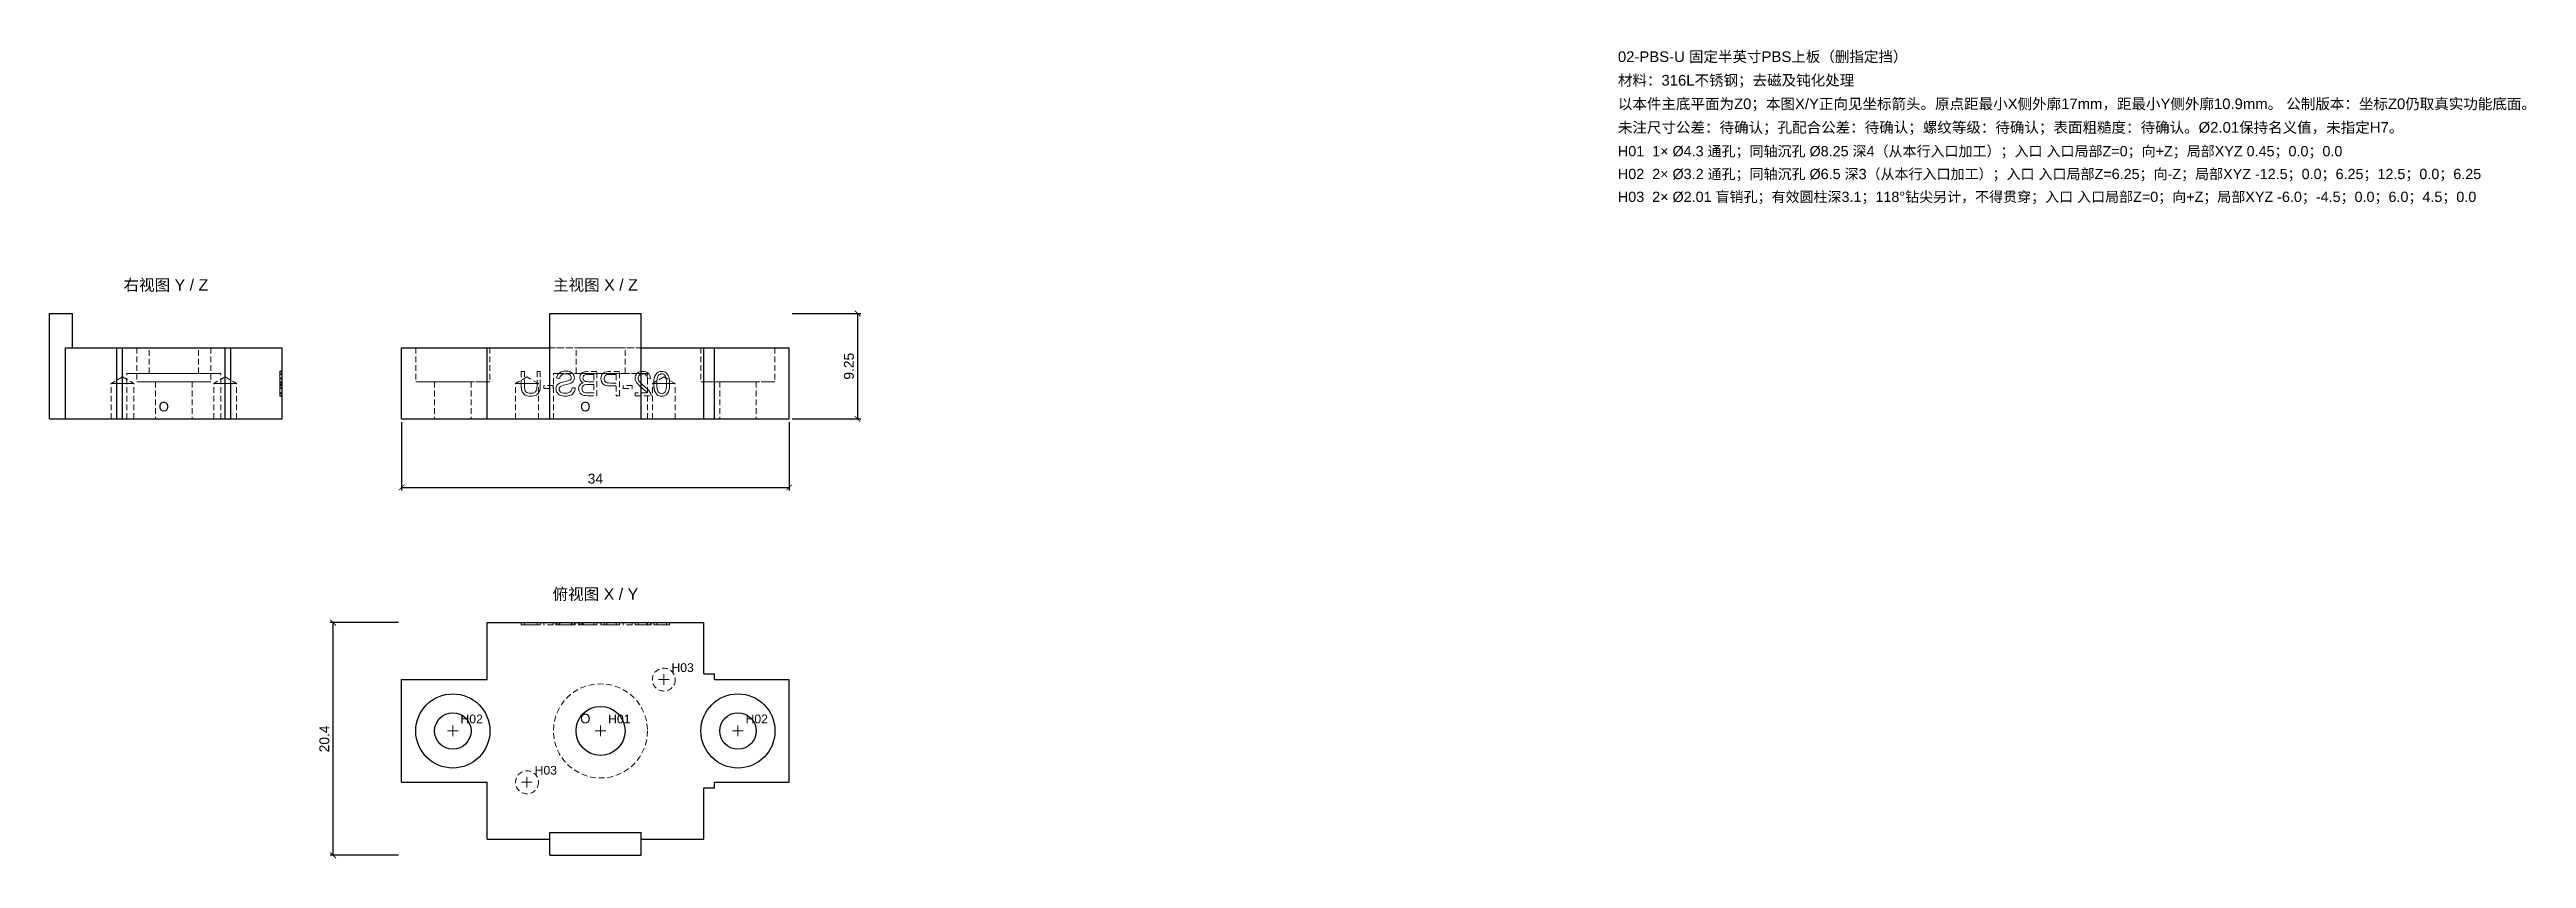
# Model space of a CAD drawing. Header units: millimetres. Extents: x 6 to 223, y 20 to 91.
import ezdxf
from ezdxf.enums import TextEntityAlignment as Align

# ---------------------------------------------------------------- set-up
doc = ezdxf.new("R2010")
doc.units = ezdxf.units.MM
doc.linetypes.add('WP_HIDDEN', pattern=[2.3, 1.5, -0.8])
for name, color, linetype, lineweight in [('ANNOTATIONS', 7, 'CONTINUOUS', 18), ('DIMENSIONS', 7, 'CONTINUOUS', 18), ('HIDDEN', 7, 'WP_HIDDEN', 13), ('VISIBLE', 7, 'CONTINUOUS', 25)]:
    doc.layers.add(name, color=color, linetype=linetype, lineweight=lineweight)
doc.styles.add('CJK', font='Arial Unicode.ttf')
doc.styles.add('OpenSansCondensed-Light', font='OpenSansCondensed-Light.ttf')
doc.dimstyles.new('EZDXF', dxfattribs={"dimtxt": 0.25, "dimasz": 0.175, "dimexe": 0.375, "dimexo": 0.125, "dimgap": 0.1, "dimtad": 1, "dimlfac": 100, "dimzin": 12, "dimdsep": 46, "dimtxsty": 'OpenSansCondensed-Light', "dimblk": 'ARCHTICK', "dimcen": 2.5, "dimazin": 3, "dimtfac": 0.5, "dimtmove": 2, "dimatfit": 3})

msp = doc.modelspace()

# ---------------------------------------------------------------- texts
at = {"layer": 'ANNOTATIONS', "style": 'CJK'}
for s, height, p in [('02-PBS-U 固定半英寸PBS上板（删指定挡）', 0.9333333, (143.33333, 90)), ('材料：316L不锈钢；去磁及钝化处理', 0.9333333, (143.33333, 87.93333)), ('以本件主底平面为Z0；本图X/Y正向见坐标箭头。原点距最小X侧外廓17mm，距最小Y侧外廓10.9mm。 公制版本：坐标Z0仍取真实功能底面。', 0.9333333, (143.33333, 85.86667)), ('未注尺寸公差：待确认；孔配合公差：待确认；螺纹等级：待确认；表面粗糙度：待确认。Ø2.01保持名义值，未指定H7。', 0.9333333, (143.33333, 83.8)), ('H01  1× Ø4.3 通孔；同轴沉孔 Ø8.25 深4（从本行入口加工）；入口 入口局部Z=0；向+Z；局部XYZ 0.45；0.0；0.0', 0.9, (143.33333, 81.73333)), ('H02  2× Ø3.2 通孔；同轴沉孔 Ø6.5 深3（从本行入口加工）；入口 入口局部Z=6.25；向-Z；局部XYZ -12.5；0.0；6.25；12.5；0.0；6.25', 0.9, (143.33333, 79.73333)), ('H03  2× Ø2.01 盲销孔；有效圆柱深3.1；118°钻尖另计，不得贯穿；入口 入口局部Z=0；向+Z；局部XYZ -6.0；-4.5；0.0；6.0；4.5；0.0', 0.9, (143.33333, 77.73333)), ('O', 0.83333, (15.36667, 59.375)), ('O', 0.83333, (52.33333, 59.375)), ('H03', 0.766667, (60.33333, 36.53333)), ('H02', 0.766667, (41.83333, 32.03333)), ('O', 0.83333, (52.33333, 32.03333)), ('H01', 0.766667, (54.78333, 32.03333)), ('H02', 0.766667, (66.83333, 32.03333)), ('H03', 0.766667, (48.33333, 27.53333))]:
    msp.add_text(s, height=height, dxfattribs=at).set_placement(p)
for s, p in [('右视图 Y / Z', (16, 69.95833)), ('主视图 X / Z', (53.66667, 69.95833)), ('俯视图 X / Y', (53.66667, 42.86667))]:
    msp.add_text(s, height=1, dxfattribs=at).set_placement(p, align=Align.CENTER)

# ---------------------------------------------------------------- blocks, each defined once
blk = doc.blocks.new('_ARCHTICK')
at = {"color": 0, "linetype": 'BYBLOCK', "const_width": 0.15}
blk.add_lwpolyline([(-0.5, -0.5), (0.5, 0.5)], dxfattribs=at)

# ---------------------------------------------------------------- dimensions: what is measured, and where the dimension line sits
at = {"layer": 'DIMENSIONS'}
for base, p1, p2 in [((76.66667, 58.70833), (70.66667, 58.70833), (70.66667, 67.95833)), ((30.66667, 20.46667), (36.66667, 20.46667), (36.66667, 40.86667))]:
    msp.add_linear_dim(base=base, p1=p1, p2=p2, angle=90, dimstyle='EZDXF', override={"dimtxt": 0.866667, "dimasz": 0.5, "dimexe": 0.266667, "dimexo": 0.266667, "dimgap": 0.333333, "dimdec": 4, "dimlfac": 1, "dimzin": 8, "dimtxsty": 'CJK', "dimclrd": 7, "dimclre": 7, "dimclrt": 7}, dxfattribs=at).render()
msp.add_linear_dim(base=(36.66667, 52.70833), p1=(36.66667, 58.70833), p2=(70.66667, 58.70833), dimstyle='EZDXF', override={"dimtxt": 0.866667, "dimasz": 0.5, "dimexe": 0.266667, "dimexo": 0.266667, "dimgap": 0.333333, "dimdec": 4, "dimlfac": 1, "dimzin": 8, "dimtxsty": 'CJK', "dimclrd": 7, "dimclre": 7, "dimclrt": 7}, dxfattribs=at).render()

# ---------------------------------------------------------------- linework, layer by layer
at = {"layer": 'ANNOTATIONS'}
for p, q in [((59.2, 35.86667), (60.13333, 35.86667)), ((59.66667, 35.4), (59.66667, 36.33333)), ((40.7, 31.36667), (41.63333, 31.36667)), ((41.16667, 30.9), (41.16667, 31.83333)), ((53.65, 31.36667), (54.58333, 31.36667)), ((54.11667, 30.9), (54.11667, 31.83333)), ((65.7, 31.36667), (66.63333, 31.36667)), ((66.16667, 30.9), (66.16667, 31.83333)), ((47.2, 26.86667), (48.13333, 26.86667)), ((47.66667, 26.4), (47.66667, 27.33333))]:
    msp.add_line(p, q, dxfattribs=at)
at = {"layer": 'HIDDEN', "ltscale": 0.333333}
for p, q in [((49.66667, 64.95833), (49.66667, 67.95833)), ((57.66667, 64.95833), (57.66667, 67.95833)), ((7.2, 64.95833), (7.8, 64.95833)), ((7.2, 64.95833), (12.2, 64.95833)), ((13.45, 64.95833), (13.45, 61.95833)), ((14.55, 62.70833), (14.55, 64.95833)), ((18.85, 62.70833), (18.85, 64.95833)), ((19.95, 64.95833), (19.95, 61.95833)), ((21.2, 64.95833), (26.2, 64.95833)), ((37.91667, 64.95833), (37.91667, 61.95833)), ((44.16667, 64.95833), (63.16667, 64.95833)), ((44.41667, 64.95833), (44.41667, 61.95833)), ((49.66667, 64.95833), (49.66667, 58.70833)), ((49.66667, 64.95833), (57.66667, 64.95833)), ((51.96667, 62.70833), (51.96667, 64.95833)), ((56.26667, 62.70833), (56.26667, 64.95833)), ((57.66667, 64.95833), (57.66667, 58.70833)), ((62.91667, 64.95833), (62.91667, 61.95833)), ((69.41667, 64.95833), (69.41667, 61.95833)), ((12.2, 62.4122), (11.195, 61.80833)), ((11.195, 58.70833), (11.195, 61.80833)), ((12.2, 62.4122), (13.205, 61.80833)), ((12.575, 58.70833), (12.575, 62.70833)), ((13.205, 58.70833), (13.205, 61.80833)), ((15.1, 61.95833), (15.1, 58.70833)), ((18.3, 61.95833), (18.3, 58.70833)), ((21.2, 62.4122), (20.195, 61.80833)), ((20.195, 58.70833), (20.195, 61.80833)), ((20.825, 58.70833), (20.825, 62.70833)), ((21.2, 62.4122), (22.205, 61.80833)), ((22.205, 58.70833), (22.205, 61.80833)), ((26.2, 62.90833), (26, 62.90833)), ((26.2, 62.88076), (26, 62.88076)), ((26.2, 62.87205), (26, 62.87205)), ((26, 62.87205), (26, 61.64435)), ((26, 61.6429), (26, 62.87205)), ((26, 60.74461), (26, 62.87205)), ((26.2, 62.85174), (26, 62.85174)), ((26.2, 62.66453), (26, 62.66453)), ((26.2, 62.66018), (26, 62.66018)), ((26, 62.621), (26, 61.97812)), ((26, 62.621), (26, 61.86058)), ((26.2, 62.621), (26, 62.621)), ((26.2, 62.60213), (26, 62.60213)), ((26.2, 62.27271), (26, 62.27271)), ((26, 62.27271), (26, 62.2524)), ((26.2, 62.26546), (26, 62.26546)), ((26, 62.23788), (26, 62.26546)), ((26.2, 62.2524), (26, 62.2524)), ((26.2, 62.23788), (26, 62.23788)), ((26.2, 61.97812), (26, 61.97812)), ((26.2, 61.87654), (26, 61.87654)), ((26.2, 61.86058), (26, 61.86058)), ((26, 61.72707), (26, 60.99567)), ((26.2, 61.72707), (26, 61.72707)), ((26.2, 61.6458), (26, 61.6458)), ((26, 61.38314), (26, 61.6458)), ((26.2, 61.60952), (26, 61.60952)), ((26, 61.60952), (26, 60.74461)), ((26.2, 61.45134), (26, 61.45134)), ((26, 61.42812), (26, 61.45134)), ((26.2, 61.42812), (26, 61.42812)), ((26.2, 61.38314), (26, 61.38314)), ((26.2, 60.99567), (26, 60.99567)), ((26, 60.99567), (26, 60.74461)), ((26.2, 60.96229), (26, 60.96229)), ((26.2, 60.96084), (26, 60.96084)), ((26.2, 60.92311), (26, 60.92311)), ((26.2, 61.64435), (26.2, 62.87205)), ((26.2, 62.87205), (26.2, 61.6429)), ((26.2, 60.74461), (26.2, 62.87205)), ((26.2, 62.621), (26.2, 61.97812)), ((26.2, 62.621), (26.2, 61.86058)), ((26.2, 62.27271), (26.2, 62.2524)), ((26.2, 62.23788), (26.2, 62.26546)), ((26.2, 61.72707), (26.2, 60.99567)), ((26.2, 61.6458), (26.2, 61.38314)), ((26.2, 61.60952), (26.2, 60.74461)), ((26.2, 61.42812), (26.2, 61.45134)), ((26.2, 60.99567), (26.2, 60.74461)), ((39.56667, 61.95833), (39.56667, 58.70833)), ((42.76667, 61.95833), (42.76667, 58.70833)), ((47.66667, 62.4122), (46.66167, 61.80833)), ((46.66167, 58.70833), (46.66167, 61.80833)), ((47.44035, 62.87205), (47.15882, 62.87205)), ((47.15882, 62.87205), (47.15882, 61.6429)), ((47.44035, 61.64435), (47.44035, 62.87205)), ((48.67167, 61.80833), (47.66667, 62.4122)), ((48.83204, 62.87205), (48.55051, 62.87205)), ((48.55051, 62.87205), (48.55051, 61.64435)), ((48.67167, 58.70833), (48.67167, 61.80833)), ((48.83204, 61.6429), (48.83204, 62.87205)), ((49.96106, 61.6458), (49.15855, 61.6458)), ((49.15855, 61.6458), (49.15855, 61.38314)), ((49.15855, 61.38314), (49.96106, 61.38314)), ((49.96106, 61.38314), (49.96106, 61.6458)), ((49.99167, 58.70833), (49.99167, 62.70833)), ((50.27452, 62.27271), (50.54444, 62.2524)), ((51.9042, 61.42812), (51.63863, 61.45134)), ((53.52082, 60.99567), (52.99114, 60.99567)), ((53.80235, 62.87205), (53.0042, 62.87205)), ((53.02887, 61.72707), (53.52082, 61.72707)), ((53.52082, 61.97812), (53.0608, 61.97812)), ((53.09562, 62.621), (53.52082, 62.621)), ((53.52082, 62.621), (53.52082, 61.97812)), ((53.52082, 61.72707), (53.52082, 60.99567)), ((53.80235, 60.74461), (53.80235, 62.87205)), ((55.49153, 61.86058), (54.94153, 61.86058)), ((54.94589, 61.60952), (55.49153, 61.60952)), ((54.94734, 62.621), (55.49153, 62.621)), ((55.77307, 62.87205), (54.97056, 62.87205)), ((55.49153, 62.621), (55.49153, 61.86058)), ((55.49153, 61.60952), (55.49153, 60.74461)), ((55.77307, 60.74461), (55.77307, 62.87205)), ((56.89774, 61.6458), (56.09523, 61.6458)), ((56.09523, 61.6458), (56.09523, 61.38314)), ((56.09523, 61.38314), (56.89774, 61.38314)), ((56.89774, 61.38314), (56.89774, 61.6458)), ((58.19219, 60.99567), (57.14879, 60.99567)), ((57.14879, 60.99567), (57.14879, 60.74461)), ((58.23718, 62.23788), (58.50565, 62.26546)), ((58.24167, 58.70833), (58.24167, 62.70833)), ((59.66667, 62.4122), (58.66167, 61.80833)), ((58.66167, 58.70833), (58.66167, 61.80833)), ((60.67167, 61.80833), (59.66667, 62.4122)), ((60.67167, 58.70833), (60.67167, 61.80833)), ((64.56667, 61.95833), (64.56667, 58.70833)), ((67.76667, 61.95833), (67.76667, 58.70833)), ((7.2, 58.70833), (12.2, 58.70833)), ((21.2, 58.70833), (26.2, 58.70833)), ((26.2, 60.74461), (26, 60.74461)), ((26.2, 60.70833), (26, 60.70833)), ((44.16667, 58.70833), (63.16667, 58.70833)), ((52.99114, 60.74461), (53.80235, 60.74461)), ((55.49153, 60.74461), (55.77307, 60.74461)), ((57.14879, 60.74461), (58.55499, 60.74461)), ((47.44035, 40.86667), (47.15882, 40.86667)), ((47.15882, 40.86667), (47.15882, 40.66667)), ((47.44035, 40.66667), (47.15882, 40.66667)), ((47.44035, 40.86667), (47.44035, 40.66667)), ((48.83204, 40.86667), (48.55051, 40.86667)), ((48.55051, 40.86667), (48.55051, 40.66667)), ((48.83204, 40.66667), (48.55051, 40.66667)), ((48.83204, 40.86667), (48.83204, 40.66667)), ((49.96106, 40.86667), (49.15855, 40.86667)), ((49.15855, 40.86667), (49.15855, 40.66667)), ((49.96106, 40.66667), (49.15855, 40.66667)), ((49.96106, 40.86667), (49.96106, 40.66667)), ((50.21066, 40.86667), (50.21066, 40.66667)), ((50.27452, 40.86667), (50.54444, 40.86667)), ((50.27452, 40.86667), (50.27452, 40.66667)), ((50.27452, 40.66667), (50.54444, 40.66667)), ((50.48204, 40.86667), (50.48204, 40.66667)), ((50.54444, 40.86667), (50.54444, 40.66667)), ((51.55156, 40.86667), (51.55156, 40.66667)), ((51.9042, 40.86667), (51.63863, 40.86667)), ((51.63863, 40.86667), (51.63863, 40.66667)), ((51.9042, 40.66667), (51.63863, 40.66667)), ((51.82293, 40.86667), (51.82293, 40.66667)), ((51.9042, 40.86667), (51.9042, 40.66667)), ((52.19589, 40.86667), (52.19589, 40.66667)), ((52.29892, 40.86667), (52.29892, 40.66667)), ((52.48758, 40.86667), (52.48758, 40.66667)), ((52.5761, 40.86667), (52.5761, 40.66667)), ((52.59642, 40.86667), (52.59642, 40.66667)), ((52.99114, 40.86667), (53.80235, 40.86667)), ((53.52082, 40.86667), (52.99114, 40.86667)), ((52.99114, 40.66667), (53.80235, 40.66667)), ((53.52082, 40.66667), (52.99114, 40.66667)), ((53.80235, 40.86667), (53.0042, 40.86667)), ((53.80235, 40.66667), (53.0042, 40.66667)), ((53.02887, 40.86667), (53.52082, 40.86667)), ((53.02887, 40.66667), (53.52082, 40.66667)), ((53.52082, 40.86667), (53.0608, 40.86667)), ((53.52082, 40.66667), (53.0608, 40.66667)), ((53.09562, 40.86667), (53.52082, 40.86667)), ((53.09562, 40.66667), (53.52082, 40.66667)), ((53.52082, 40.86667), (53.52082, 40.66667)), ((53.80235, 40.86667), (53.80235, 40.66667)), ((54.14919, 40.86667), (54.14919, 40.66667)), ((54.43942, 40.86667), (54.43942, 40.66667)), ((54.64694, 40.86667), (54.64694, 40.66667)), ((54.68467, 40.86667), (54.68467, 40.66667)), ((55.49153, 40.86667), (54.94153, 40.86667)), ((55.49153, 40.66667), (54.94153, 40.66667)), ((54.94589, 40.86667), (55.49153, 40.86667)), ((54.94589, 40.66667), (55.49153, 40.66667)), ((54.94734, 40.86667), (55.49153, 40.86667)), ((54.94734, 40.66667), (55.49153, 40.66667)), ((55.77307, 40.86667), (54.97056, 40.86667)), ((55.77307, 40.66667), (54.97056, 40.66667)), ((55.49153, 40.86667), (55.77307, 40.86667)), ((55.49153, 40.86667), (55.49153, 40.66667)), ((55.49153, 40.66667), (55.77307, 40.66667)), ((55.77307, 40.86667), (55.77307, 40.66667)), ((56.89774, 40.86667), (56.09523, 40.86667)), ((56.09523, 40.86667), (56.09523, 40.66667)), ((56.89774, 40.66667), (56.09523, 40.66667)), ((56.89774, 40.86667), (56.89774, 40.66667)), ((58.19219, 40.86667), (57.14879, 40.86667)), ((57.14879, 40.86667), (58.55499, 40.86667)), ((57.14879, 40.86667), (57.14879, 40.66667)), ((57.14879, 40.66667), (58.55499, 40.66667)), ((58.19219, 40.66667), (57.14879, 40.66667)), ((57.15169, 40.86667), (57.15169, 40.66667)), ((57.42016, 40.86667), (57.42016, 40.66667)), ((58.19219, 40.86667), (58.19219, 40.66667)), ((58.23718, 40.86667), (58.50565, 40.86667)), ((58.23718, 40.86667), (58.23718, 40.66667)), ((58.23718, 40.66667), (58.50565, 40.66667)), ((58.50565, 40.86667), (58.50565, 40.66667)), ((58.55499, 40.86667), (58.55499, 40.66667)), ((58.78718, 40.86667), (58.78718, 40.66667)), ((59.05565, 40.86667), (59.05565, 40.66667)), ((59.90605, 40.86667), (59.90605, 40.66667)), ((60.17452, 40.86667), (60.17452, 40.66667)), ((49.66667, 21.86667), (49.66667, 22.46667)), ((49.66667, 20.46667), (49.66667, 21.86667)), ((57.66667, 21.86667), (57.66667, 22.46667)), ((57.66667, 20.46667), (57.66667, 21.86667))]:
    msp.add_line(p, q, dxfattribs=at)
for points in [[(19.95, 64.95833), (19.86852, 64.95833), (19.62815, 64.95833), (19.24095, 64.95833), (18.72634, 64.95833), (18.11012, 64.95833), (17.42319, 64.95833), (16.7, 64.95833), (15.97681, 64.95833), (15.28988, 64.95833), (14.67366, 64.95833), (14.15905, 64.95833), (13.77185, 64.95833), (13.53148, 64.95833), (13.45, 64.95833)], [(13.45, 64.95833), (13.47044, 64.95833), (13.53148, 64.95833), (13.63238, 64.95833), (13.77185, 64.95833), (13.94815, 64.95833), (14.15905, 64.95833), (14.4019, 64.95833), (14.67366, 64.95833), (14.9709, 64.95833), (15.28988, 64.95833), (15.62659, 64.95833), (15.97681, 64.95833), (16.33612, 64.95833), (16.7, 64.95833)], [(18.85, 64.95833), (18.7961, 64.95833), (18.63708, 64.95833), (18.38094, 64.95833), (18.0405, 64.95833), (17.63285, 64.95833), (17.17842, 64.95833), (16.7, 64.95833), (16.22158, 64.95833), (15.76715, 64.95833), (15.3595, 64.95833), (15.01906, 64.95833), (14.76292, 64.95833), (14.6039, 64.95833), (14.55, 64.95833)], [(14.55, 64.95833), (14.56352, 64.95833), (14.6039, 64.95833), (14.67065, 64.95833), (14.76292, 64.95833), (14.87954, 64.95833), (15.01906, 64.95833), (15.17972, 64.95833), (15.3595, 64.95833), (15.55613, 64.95833), (15.76715, 64.95833), (15.9899, 64.95833), (16.22158, 64.95833), (16.45928, 64.95833), (16.7, 64.95833)], [(16.7, 64.95833), (17.06388, 64.95833), (17.42319, 64.95833), (17.77341, 64.95833), (18.11012, 64.95833), (18.4291, 64.95833), (18.72634, 64.95833), (18.9981, 64.95833), (19.24095, 64.95833), (19.45185, 64.95833), (19.62815, 64.95833), (19.76762, 64.95833), (19.86852, 64.95833), (19.92956, 64.95833), (19.95, 64.95833)], [(16.7, 64.95833), (16.94072, 64.95833), (17.17842, 64.95833), (17.4101, 64.95833), (17.63285, 64.95833), (17.84387, 64.95833), (18.0405, 64.95833), (18.22028, 64.95833), (18.38094, 64.95833), (18.52046, 64.95833), (18.63708, 64.95833), (18.72935, 64.95833), (18.7961, 64.95833), (18.83648, 64.95833), (18.85, 64.95833)], [(37.91667, 64.95833), (37.99815, 64.95833), (38.23852, 64.95833), (38.62571, 64.95833), (39.14032, 64.95833), (39.75654, 64.95833), (40.44347, 64.95833), (41.16667, 64.95833), (41.88986, 64.95833), (42.57679, 64.95833), (43.19301, 64.95833), (43.70762, 64.95833), (44.09482, 64.95833), (44.33518, 64.95833), (44.41667, 64.95833)], [(56.26667, 64.95833), (56.21276, 64.95833), (56.05375, 64.95833), (55.7976, 64.95833), (55.45717, 64.95833), (55.04952, 64.95833), (54.59509, 64.95833), (54.11667, 64.95833), (53.63825, 64.95833), (53.18382, 64.95833), (52.77616, 64.95833), (52.43573, 64.95833), (52.17958, 64.95833), (52.02057, 64.95833), (51.96667, 64.95833)], [(62.91667, 64.95833), (62.99815, 64.95833), (63.23852, 64.95833), (63.62571, 64.95833), (64.14032, 64.95833), (64.75654, 64.95833), (65.44347, 64.95833), (66.16667, 64.95833), (66.88986, 64.95833), (67.57679, 64.95833), (68.19301, 64.95833), (68.70762, 64.95833), (69.09482, 64.95833), (69.33518, 64.95833), (69.41667, 64.95833)], [(13.205, 61.80833), (13.1798, 61.80833), (13.10547, 61.80833), (12.98574, 61.80833), (12.82661, 61.80833), (12.63605, 61.80833), (12.42363, 61.80833), (12.2, 61.80833), (11.97637, 61.80833), (11.76395, 61.80833), (11.57339, 61.80833), (11.41426, 61.80833), (11.29453, 61.80833), (11.2202, 61.80833), (11.195, 61.80833)], [(11.195, 61.80833), (11.20132, 61.80833), (11.2202, 61.80833), (11.2514, 61.80833), (11.29453, 61.80833), (11.34904, 61.80833), (11.41426, 61.80833), (11.48936, 61.80833), (11.57339, 61.80833), (11.66531, 61.80833), (11.76395, 61.80833), (11.86807, 61.80833), (11.97637, 61.80833), (12.08748, 61.80833), (12.2, 61.80833)], [(12.2, 61.80833), (12.31252, 61.80833), (12.42363, 61.80833), (12.53193, 61.80833), (12.63605, 61.80833), (12.73469, 61.80833), (12.82661, 61.80833), (12.91064, 61.80833), (12.98574, 61.80833), (13.05096, 61.80833), (13.10547, 61.80833), (13.1486, 61.80833), (13.1798, 61.80833), (13.19868, 61.80833), (13.205, 61.80833)], [(20.825, 62.70833), (20.72158, 62.70833), (20.4165, 62.70833), (19.92505, 62.70833), (19.2719, 62.70833), (18.48977, 62.70833), (17.6179, 62.70833), (16.7, 62.70833), (15.7821, 62.70833), (14.91023, 62.70833), (14.1281, 62.70833), (13.47495, 62.70833), (12.9835, 62.70833), (12.67842, 62.70833), (12.575, 62.70833)], [(12.575, 62.70833), (12.60094, 62.70833), (12.67842, 62.70833), (12.80648, 62.70833), (12.9835, 62.70833), (13.20726, 62.70833), (13.47495, 62.70833), (13.78318, 62.70833), (14.1281, 62.70833), (14.50537, 62.70833), (14.91023, 62.70833), (15.3376, 62.70833), (15.7821, 62.70833), (16.23815, 62.70833), (16.7, 62.70833)], [(19.95, 61.95833), (19.86852, 61.95833), (19.62815, 61.95833), (19.24095, 61.95833), (18.72634, 61.95833), (18.11012, 61.95833), (17.42319, 61.95833), (16.7, 61.95833), (15.97681, 61.95833), (15.28988, 61.95833), (14.67366, 61.95833), (14.15905, 61.95833), (13.77185, 61.95833), (13.53148, 61.95833), (13.45, 61.95833)], [(13.45, 61.95833), (13.47044, 61.95833), (13.53148, 61.95833), (13.63238, 61.95833), (13.77185, 61.95833), (13.94815, 61.95833), (14.15905, 61.95833), (14.4019, 61.95833), (14.67366, 61.95833), (14.9709, 61.95833), (15.28988, 61.95833), (15.62659, 61.95833), (15.97681, 61.95833), (16.33612, 61.95833), (16.7, 61.95833)], [(18.85, 62.70833), (18.7961, 62.70833), (18.63708, 62.70833), (18.38094, 62.70833), (18.0405, 62.70833), (17.63285, 62.70833), (17.17842, 62.70833), (16.7, 62.70833), (16.22158, 62.70833), (15.76715, 62.70833), (15.3595, 62.70833), (15.01906, 62.70833), (14.76292, 62.70833), (14.6039, 62.70833), (14.55, 62.70833)], [(14.55, 62.70833), (14.56352, 62.70833), (14.6039, 62.70833), (14.67065, 62.70833), (14.76292, 62.70833), (14.87954, 62.70833), (15.01906, 62.70833), (15.17972, 62.70833), (15.3595, 62.70833), (15.55613, 62.70833), (15.76715, 62.70833), (15.9899, 62.70833), (16.22158, 62.70833), (16.45928, 62.70833), (16.7, 62.70833)], [(18.3, 61.95833), (18.25988, 61.95833), (18.14155, 61.95833), (17.95093, 61.95833), (17.69758, 61.95833), (17.39421, 61.95833), (17.05603, 61.95833), (16.7, 61.95833), (16.34397, 61.95833), (16.00579, 61.95833), (15.70242, 61.95833), (15.44907, 61.95833), (15.25845, 61.95833), (15.14012, 61.95833), (15.1, 61.95833)], [(15.1, 61.95833), (15.11006, 61.95833), (15.14012, 61.95833), (15.18979, 61.95833), (15.25845, 61.95833), (15.34524, 61.95833), (15.44907, 61.95833), (15.56863, 61.95833), (15.70242, 61.95833), (15.84875, 61.95833), (16.00579, 61.95833), (16.17155, 61.95833), (16.34397, 61.95833), (16.52086, 61.95833), (16.7, 61.95833)], [(16.7, 62.70833), (17.16185, 62.70833), (17.6179, 62.70833), (18.0624, 62.70833), (18.48977, 62.70833), (18.89463, 62.70833), (19.2719, 62.70833), (19.61682, 62.70833), (19.92505, 62.70833), (20.19274, 62.70833), (20.4165, 62.70833), (20.59352, 62.70833), (20.72158, 62.70833), (20.79906, 62.70833), (20.825, 62.70833)], [(16.7, 62.70833), (16.94072, 62.70833), (17.17842, 62.70833), (17.4101, 62.70833), (17.63285, 62.70833), (17.84387, 62.70833), (18.0405, 62.70833), (18.22028, 62.70833), (18.38094, 62.70833), (18.52046, 62.70833), (18.63708, 62.70833), (18.72935, 62.70833), (18.7961, 62.70833), (18.83648, 62.70833), (18.85, 62.70833)], [(16.7, 61.95833), (16.87914, 61.95833), (17.05603, 61.95833), (17.22845, 61.95833), (17.39421, 61.95833), (17.55125, 61.95833), (17.69758, 61.95833), (17.83137, 61.95833), (17.95093, 61.95833), (18.05476, 61.95833), (18.14155, 61.95833), (18.21021, 61.95833), (18.25988, 61.95833), (18.28994, 61.95833), (18.3, 61.95833)], [(16.7, 61.95833), (17.06388, 61.95833), (17.42319, 61.95833), (17.77341, 61.95833), (18.11012, 61.95833), (18.4291, 61.95833), (18.72634, 61.95833), (18.9981, 61.95833), (19.24095, 61.95833), (19.45185, 61.95833), (19.62815, 61.95833), (19.76762, 61.95833), (19.86852, 61.95833), (19.92956, 61.95833), (19.95, 61.95833)], [(22.205, 61.80833), (22.1798, 61.80833), (22.10547, 61.80833), (21.98574, 61.80833), (21.82661, 61.80833), (21.63605, 61.80833), (21.42363, 61.80833), (21.2, 61.80833), (20.97637, 61.80833), (20.76395, 61.80833), (20.57339, 61.80833), (20.41426, 61.80833), (20.29453, 61.80833), (20.2202, 61.80833), (20.195, 61.80833)], [(20.195, 61.80833), (20.20132, 61.80833), (20.2202, 61.80833), (20.2514, 61.80833), (20.29453, 61.80833), (20.34904, 61.80833), (20.41426, 61.80833), (20.48936, 61.80833), (20.57339, 61.80833), (20.66531, 61.80833), (20.76395, 61.80833), (20.86807, 61.80833), (20.97637, 61.80833), (21.08748, 61.80833), (21.2, 61.80833)], [(21.2, 61.80833), (21.31252, 61.80833), (21.42363, 61.80833), (21.53193, 61.80833), (21.63605, 61.80833), (21.73469, 61.80833), (21.82661, 61.80833), (21.91064, 61.80833), (21.98574, 61.80833), (22.05096, 61.80833), (22.10547, 61.80833), (22.1486, 61.80833), (22.1798, 61.80833), (22.19868, 61.80833), (22.205, 61.80833)], [(26, 62.90833), (26, 62.88929), (26, 62.83215)], [(26, 62.83577), (26, 62.89019), (26, 62.90833)], [(26, 62.88076), (26, 62.86353), (26, 62.81183)], [(26, 62.75596), (26, 62.81056), (26, 62.84956), (26, 62.87296), (26, 62.88076)], [(26, 62.88076), (26, 62.87015), (26, 62.83831), (26, 62.78525), (26, 62.71097)], [(26, 62.72331), (26, 62.79219), (26, 62.8414), (26, 62.87092), (26, 62.88076)], [(26, 62.87205), (26, 62.85591), (26, 62.80748)], [(26, 62.87205), (26, 62.86697), (26, 62.85174)], [(26, 62.85174), (26, 62.81382), (26, 62.75233)], [(26, 62.62318), (26, 62.74634), (26, 62.83577)], [(26, 62.83215), (26, 62.738), (26, 62.60794)], [(26, 62.81183), (26, 62.72766), (26, 62.61302)], [(26, 62.80748), (26, 62.72548), (26, 62.60866)], [(26, 62.40114), (26, 62.50957), (26, 62.60485), (26, 62.68698), (26, 62.75596)], [(26, 62.75233), (26, 62.66435), (26, 62.54699)], [(26, 62.26546), (26, 62.40672), (26, 62.53012), (26, 62.63565), (26, 62.72331)], [(26, 62.71097), (26, 62.621), (26, 62.52087), (26, 62.41058), (26, 62.29013)], [(26, 62.66453), (26, 62.65746), (26, 62.63624), (26, 62.60086), (26, 62.55134)], [(26, 62.55787), (26, 62.60454), (26, 62.63787), (26, 62.65787), (26, 62.66453)], [(26, 62.49184), (26, 62.5674), (26, 62.62136), (26, 62.65374), (26, 62.66453)], [(26, 62.66453), (26, 62.65501), (26, 62.62644), (26, 62.57882), (26, 62.51216)], [(26, 62.66018), (26, 62.65433), (26, 62.63678), (26, 62.60753), (26, 62.56658)], [(26, 62.55715), (26, 62.60222), (26, 62.63442), (26, 62.65374), (26, 62.66018)], [(26, 62.32205), (26, 62.47787), (26, 62.62318)], [(26, 62.59125), (26, 62.61356), (26, 62.621)], [(26, 62.60213), (26, 62.621)], [(26, 62.61302), (26, 62.46899), (26, 62.29666)], [(26, 62.60866), (26, 62.32786)], [(26, 62.60794), (26, 62.45012), (26, 62.27271)], [(26, 62.47661), (26, 62.55551), (26, 62.60213)], [(26, 62.48096), (26, 62.5488), (26, 62.59125)], [(26, 62.56658), (26, 62.46336), (26, 62.34092)], [(26, 62.29593), (26, 62.43906), (26, 62.55787)], [(26, 62.2524), (26, 62.34709), (26, 62.42944), (26, 62.49946), (26, 62.55715)], [(26, 62.55134), (26, 62.4893), (26, 62.41638), (26, 62.33257), (26, 62.23788)], [(26, 62.54699), (26, 62.4084), (26, 62.25675)], [(26, 62.51216), (26, 62.4584), (26, 62.39434), (26, 62.31999), (26, 62.23535), (26, 62.14041), (26, 62.03517), (26, 61.91964), (26, 61.79382)], [(26, 61.79382), (26, 61.91964), (26, 62.03445), (26, 62.13823), (26, 62.23099), (26, 62.31273), (26, 62.38346), (26, 62.44316), (26, 62.49184)], [(26, 62.29448), (26, 62.39407), (26, 62.48096)], [(26, 62.24804), (26, 62.37194), (26, 62.47661)], [(26, 61.79382), (26, 61.97327), (26, 62.13431), (26, 62.27693), (26, 62.40114)], [(26, 62.34092), (26, 62.23643), (26, 62.15226)], [(26, 62.32786), (26, 62.071)], [(26, 62.05721), (26, 62.18256), (26, 62.32205)], [(26, 62.29666), (26, 62.1953), (26, 62.07771), (26, 61.94388), (26, 61.79382)], [(26, 61.98175), (26, 62.29593)], [(26, 62.10873), (26, 62.19217), (26, 62.29448)], [(26, 62.29013), (26, 62.03907)], [(26, 62.25675), (26, 62.12628), (26, 62.00624), (26, 61.89663), (26, 61.79745)], [(26, 61.96216), (26, 62.01812), (26, 62.08442), (26, 62.16106), (26, 62.24804)], [(26, 62.15226), (26, 62.00062)], [(26, 62.00279), (26, 62.04524), (26, 62.10873)], [(26, 62.071), (26, 61.96216), (26, 61.87654)], [(26, 61.85912), (26, 61.94855), (26, 62.05721)], [(26, 62.03907), (26, 61.77931)], [(26, 61.97812), (26, 61.98429), (26, 62.00279)], [(26, 62.00062), (26, 61.86493)], [(26, 61.53116), (26, 61.66598), (26, 61.78602), (26, 61.89128), (26, 61.98175)], [(26, 61.86058), (26, 61.86693), (26, 61.88597), (26, 61.91772), (26, 61.96216)], [(26, 61.87654), (26, 61.79999), (26, 61.68353)], [(26, 61.86493), (26, 61.76788), (26, 61.64798)], [(26, 61.72634), (26, 61.85912)], [(26, 61.79745), (26, 61.71523), (26, 61.6565), (26, 61.62127), (26, 61.60952)], [(26, 60.92891), (26, 61.00052), (26, 61.08256), (26, 61.17503), (26, 61.27792), (26, 61.39125), (26, 61.51501), (26, 61.6492), (26, 61.79382)], [(26, 61.79382), (26, 61.61564), (26, 61.45551), (26, 61.31343), (26, 61.1894)], [(26, 61.79382), (26, 61.66833), (26, 61.55379), (26, 61.4502), (26, 61.35756), (26, 61.27587), (26, 61.20514), (26, 61.14536), (26, 61.09653)], [(26, 61.09725), (26, 61.14623), (26, 61.20609), (26, 61.27684), (26, 61.35847), (26, 61.45098), (26, 61.55438), (26, 61.66866), (26, 61.79382)], [(26, 61.77931), (26, 61.70475), (26, 61.6175), (26, 61.51755), (26, 61.4049)], [(26, 61.69151), (26, 61.71818), (26, 61.72707)], [(26, 61.62258), (26, 61.66521), (26, 61.72634)], [(26, 61.56816), (26, 61.6429), (26, 61.69151)], [(26, 61.68353), (26, 61.53478), (26, 61.36137)], [(26, 61.64798), (26, 61.50667), (26, 61.3454)], [(26, 61.10306), (26, 61.18967), (26, 61.30876), (26, 61.46032), (26, 61.64435)], [(26, 61.64435), (26, 61.51488), (26, 61.40363), (26, 61.31062), (26, 61.23584)], [(26, 61.10959), (26, 61.21611), (26, 61.34051), (26, 61.48277), (26, 61.6429)], [(26, 61.6429), (26, 61.4908), (26, 61.3552), (26, 61.23611), (26, 61.13353)], [(26, 61.49705), (26, 61.5658), (26, 61.62258)], [(26, 61.36137), (26, 61.47256), (26, 61.56816)], [(26, 61.20899), (26, 61.35919), (26, 61.53116)], [(26, 61.32219), (26, 61.41597), (26, 61.49705)], [(26, 61.45134), (26, 61.30604), (26, 61.1894)], [(26, 61.04573), (26, 61.22586), (26, 61.42812)], [(26, 61.4049), (26, 61.31416), (26, 61.23929), (26, 61.18029), (26, 61.13716)], [(26, 61.36137), (26, 61.21716), (26, 61.08347)], [(26, 61.18215), (26, 61.26577), (26, 61.36137)], [(26, 61.3454), (26, 61.02542)], [(26, 61.14006), (26, 61.32219)], [(26, 61.23584), (26, 61.11956), (26, 61.0334)], [(26, 60.92601), (26, 61.20899)], [(26, 61.1894), (26, 61.09689), (26, 61.02397)], [(26, 61.1894), (26, 61.08093), (26, 60.98551), (26, 60.90316), (26, 60.83386)], [(26, 61.06387), (26, 61.11376), (26, 61.18215)], [(26, 61.00873), (26, 61.06551), (26, 61.14006)], [(26, 61.13716), (26, 60.99567)], [(26, 61.13353), (26, 60.96247), (26, 60.82661)], [(26, 60.81137), (26, 60.86864), (26, 60.93744), (26, 61.01775), (26, 61.10959)], [(26, 60.96229), (26, 60.97109), (26, 60.99748), (26, 61.04147), (26, 61.10306)], [(26, 60.92311), (26, 60.93399), (26, 60.96664), (26, 61.02106), (26, 61.09725)], [(26, 61.09653), (26, 61.02066), (26, 60.96646), (26, 60.93395), (26, 60.92311)], [(26, 61.08347), (26, 60.96973), (26, 60.88538)], [(26, 61.00583), (26, 61.02905), (26, 61.06387)], [(26, 60.7925), (26, 60.83989), (26, 60.89789), (26, 60.96651), (26, 61.04573)], [(26, 61.0334), (26, 60.98007), (26, 60.96229)], [(26, 61.02542), (26, 60.89191), (26, 60.79178)], [(26, 61.02397), (26, 60.97662), (26, 60.96084)], [(26, 60.96084), (26, 60.97281), (26, 61.00873)], [(26, 60.99567), (26, 61.00583)], [(26, 60.70833), (26, 60.72212), (26, 60.76348), (26, 60.83241), (26, 60.92891)], [(26, 60.74461), (26, 60.92601)], [(26, 60.88538), (26, 60.82425), (26, 60.78017)], [(26, 60.83386), (26, 60.77894), (26, 60.73972), (26, 60.71618), (26, 60.70833)], [(26, 60.82661), (26, 60.77486), (26, 60.7379), (26, 60.71573), (26, 60.70833)], [(26.2, 62.90833), (26.2, 62.89035), (26.2, 62.83577)], [(26.2, 62.83215), (26.2, 62.88957), (26.2, 62.90833)], [(26.2, 62.88076), (26.2, 62.87314), (26.2, 62.84996), (26.2, 62.8109), (26.2, 62.75596)], [(26.2, 62.81183), (26.2, 62.86365), (26.2, 62.88076)], [(26.2, 62.88076), (26.2, 62.87139), (26.2, 62.84247), (26.2, 62.79319), (26.2, 62.72331)], [(26.2, 62.71097), (26.2, 62.78622), (26.2, 62.83941), (26.2, 62.87064), (26.2, 62.88076)], [(26.2, 62.80748), (26.2, 62.85637), (26.2, 62.87205)], [(26.2, 62.85174), (26.2, 62.86712), (26.2, 62.87205)], [(26.2, 62.75233), (26.2, 62.81402), (26.2, 62.85174)], [(26.2, 62.83577), (26.2, 62.74673), (26.2, 62.62318)], [(26.2, 62.60794), (26.2, 62.73835), (26.2, 62.83215)], [(26.2, 62.61302), (26.2, 62.72755), (26.2, 62.81183)], [(26.2, 62.60866), (26.2, 62.72552), (26.2, 62.80748)], [(26.2, 62.75596), (26.2, 62.68615), (26.2, 62.60336), (26.2, 62.50813), (26.2, 62.40114)], [(26.2, 62.54699), (26.2, 62.66411), (26.2, 62.75233)], [(26.2, 62.72331), (26.2, 62.6341), (26.2, 62.52705), (26.2, 62.40356), (26.2, 62.26546)], [(26.2, 62.29013), (26.2, 62.52066), (26.2, 62.62124), (26.2, 62.71097)], [(26.2, 62.66453), (26.2, 62.65796), (26.2, 62.63807), (26.2, 62.60469), (26.2, 62.55787)], [(26.2, 62.55134), (26.2, 62.60106), (26.2, 62.63649), (26.2, 62.65758), (26.2, 62.66453)], [(26.2, 62.66453), (26.2, 62.65366), (26.2, 62.62092), (26.2, 62.56667), (26.2, 62.49184)], [(26.2, 62.51216), (26.2, 62.57855), (26.2, 62.62636), (26.2, 62.65504), (26.2, 62.66453)], [(26.2, 62.66018), (26.2, 62.65405), (26.2, 62.63517), (26.2, 62.60298), (26.2, 62.55715)], [(26.2, 62.56658), (26.2, 62.60841), (26.2, 62.63764), (26.2, 62.65468), (26.2, 62.66018)], [(26.2, 62.62318), (26.2, 62.47801), (26.2, 62.32205)], [(26.2, 62.621), (26.2, 62.61384), (26.2, 62.59125)], [(26.2, 62.621), (26.2, 62.60213)], [(26.2, 62.29666), (26.2, 62.46806), (26.2, 62.61302)], [(26.2, 62.32786), (26.2, 62.60866)], [(26.2, 62.27271), (26.2, 62.44984), (26.2, 62.60794)], [(26.2, 62.60213), (26.2, 62.5555), (26.2, 62.47661)], [(26.2, 62.59125), (26.2, 62.54882), (26.2, 62.48096)], [(26.2, 62.34092), (26.2, 62.46363), (26.2, 62.56658)], [(26.2, 62.55787), (26.2, 62.43903), (26.2, 62.29593)], [(26.2, 62.55715), (26.2, 62.49897), (26.2, 62.42843), (26.2, 62.34602), (26.2, 62.2524)], [(26.2, 62.23788), (26.2, 62.41536), (26.2, 62.4888), (26.2, 62.55134)], [(26.2, 62.25675), (26.2, 62.40817), (26.2, 62.54699)], [(26.2, 61.79382), (26.2, 62.01198), (26.2, 62.20991), (26.2, 62.37985), (26.2, 62.45134), (26.2, 62.51216)], [(26.2, 62.49184), (26.2, 62.43612), (26.2, 62.36864), (26.2, 62.20428), (26.2, 62.00976), (26.2, 61.79382)], [(26.2, 62.48096), (26.2, 62.39397), (26.2, 62.29448)], [(26.2, 62.47661), (26.2, 62.37171), (26.2, 62.24804)], [(26.2, 62.40114), (26.2, 62.27098), (26.2, 62.12511), (26.2, 61.96545), (26.2, 61.79382)], [(26.2, 62.15226), (26.2, 62.23647), (26.2, 62.34092)], [(26.2, 62.071), (26.2, 62.32786)], [(26.2, 62.32205), (26.2, 62.18268), (26.2, 62.05721)], [(26.2, 61.79382), (26.2, 61.93847), (26.2, 62.0714), (26.2, 62.19127), (26.2, 62.29666)], [(26.2, 62.29593), (26.2, 61.98175)], [(26.2, 62.29448), (26.2, 62.19235), (26.2, 62.10873)], [(26.2, 62.03907), (26.2, 62.29013)], [(26.2, 61.79745), (26.2, 61.89678), (26.2, 62.00702), (26.2, 62.25675)], [(26.2, 62.24804), (26.2, 62.0851), (26.2, 62.01842), (26.2, 61.96216)], [(26.2, 62.00062), (26.2, 62.15226)], [(26.2, 62.10873), (26.2, 62.04513), (26.2, 62.00279)], [(26.2, 61.87654), (26.2, 61.96181), (26.2, 62.071)], [(26.2, 62.05721), (26.2, 61.9481), (26.2, 61.85912)], [(26.2, 61.77931), (26.2, 62.03907)], [(26.2, 62.00279), (26.2, 61.98413), (26.2, 61.97812)], [(26.2, 61.86493), (26.2, 62.00062)], [(26.2, 61.98175), (26.2, 61.88313), (26.2, 61.77351), (26.2, 61.53116)], [(26.2, 61.96216), (26.2, 61.91659), (26.2, 61.88488), (26.2, 61.86648), (26.2, 61.86058)], [(26.2, 61.68353), (26.2, 61.74709), (26.2, 61.80046), (26.2, 61.84359), (26.2, 61.87654)], [(26.2, 61.64798), (26.2, 61.76869), (26.2, 61.86493)], [(26.2, 61.85912), (26.2, 61.72634)], [(26.2, 61.60952), (26.2, 61.61956), (26.2, 61.65212), (26.2, 61.71068), (26.2, 61.79745)], [(26.2, 61.1894), (26.2, 61.31923), (26.2, 61.46447), (26.2, 61.62324), (26.2, 61.79382)], [(26.2, 61.79382), (26.2, 61.54118), (26.2, 61.30718), (26.2, 61.09971), (26.2, 61.00905), (26.2, 60.92891)], [(26.2, 61.09653), (26.2, 61.15236), (26.2, 61.21985), (26.2, 61.38406), (26.2, 61.57826), (26.2, 61.79382)], [(26.2, 61.79382), (26.2, 61.57864), (26.2, 61.38475), (26.2, 61.22071), (26.2, 61.15319), (26.2, 61.09725)], [(26.2, 61.4049), (26.2, 61.61014), (26.2, 61.70003), (26.2, 61.77931)], [(26.2, 61.72707), (26.2, 61.71841), (26.2, 61.69151)], [(26.2, 61.72634), (26.2, 61.66706), (26.2, 61.62258)], [(26.2, 61.69151), (26.2, 61.64294), (26.2, 61.56816)], [(26.2, 61.36137), (26.2, 61.53442), (26.2, 61.68353)], [(26.2, 61.3454), (26.2, 61.50638), (26.2, 61.64798)], [(26.2, 61.64435), (26.2, 61.47254), (26.2, 61.32141), (26.2, 61.19641), (26.2, 61.10306)], [(26.2, 61.23584), (26.2, 61.31355), (26.2, 61.4086), (26.2, 61.51941), (26.2, 61.64435)], [(26.2, 61.13353), (26.2, 61.24005), (26.2, 61.36143), (26.2, 61.4962), (26.2, 61.6429)], [(26.2, 61.6429), (26.2, 61.48902), (26.2, 61.34769), (26.2, 61.22062), (26.2, 61.10959)], [(26.2, 61.62258), (26.2, 61.56614), (26.2, 61.49705)], [(26.2, 61.56816), (26.2, 61.47243), (26.2, 61.36137)], [(26.2, 61.53116), (26.2, 61.36248), (26.2, 61.20899)], [(26.2, 61.49705), (26.2, 61.41592), (26.2, 61.32219)], [(26.2, 61.1894), (26.2, 61.30669), (26.2, 61.45134)], [(26.2, 61.42812), (26.2, 61.22624), (26.2, 61.04573)], [(26.2, 61.13716), (26.2, 61.18295), (26.2, 61.24416), (26.2, 61.31882), (26.2, 61.4049)], [(26.2, 61.08347), (26.2, 61.21728), (26.2, 61.36137)], [(26.2, 61.36137), (26.2, 61.26588), (26.2, 61.18215)], [(26.2, 61.02542), (26.2, 61.18028), (26.2, 61.3454)], [(26.2, 61.32219), (26.2, 61.14006)], [(26.2, 61.0334), (26.2, 61.11952), (26.2, 61.23584)], [(26.2, 61.20899), (26.2, 60.92601)], [(26.2, 61.02397), (26.2, 61.09651), (26.2, 61.1894)], [(26.2, 60.83386), (26.2, 60.90397), (26.2, 60.98699), (26.2, 61.08236), (26.2, 61.1894)], [(26.2, 61.18215), (26.2, 61.11381), (26.2, 61.06387)], [(26.2, 61.14006), (26.2, 61.06529), (26.2, 61.00873)], [(26.2, 60.99567), (26.2, 61.13716)], [(26.2, 60.82661), (26.2, 60.96188), (26.2, 61.13353)], [(26.2, 61.10959), (26.2, 61.01783), (26.2, 60.93731), (26.2, 60.86842), (26.2, 60.81137)], [(26.2, 61.10306), (26.2, 61.03981), (26.2, 60.99581), (26.2, 60.9704), (26.2, 60.96229)], [(26.2, 61.09725), (26.2, 61.02186), (26.2, 60.96715), (26.2, 60.9341), (26.2, 60.92311)], [(26.2, 60.92311), (26.2, 60.93405), (26.2, 60.96695), (26.2, 61.02144), (26.2, 61.09653)], [(26.2, 60.88538), (26.2, 60.97005), (26.2, 61.08347)], [(26.2, 61.06387), (26.2, 61.02899), (26.2, 61.00583)], [(26.2, 61.04573), (26.2, 60.96642), (26.2, 60.89766), (26.2, 60.83967), (26.2, 60.7925)], [(26.2, 60.96229), (26.2, 60.97987), (26.2, 61.0334)], [(26.2, 60.79178), (26.2, 60.89149), (26.2, 61.02542)], [(26.2, 60.96084), (26.2, 60.97651), (26.2, 61.02397)], [(26.2, 61.00873), (26.2, 60.97272), (26.2, 60.96084)], [(26.2, 61.00583), (26.2, 60.99567)], [(26.2, 60.92891), (26.2, 60.83222), (26.2, 60.76284), (26.2, 60.72171), (26.2, 60.70833)], [(26.2, 60.92601), (26.2, 60.74461)], [(26.2, 60.78017), (26.2, 60.82406), (26.2, 60.88538)], [(26.2, 60.70833), (26.2, 60.71599), (26.2, 60.7393), (26.2, 60.77859), (26.2, 60.83386)], [(26.2, 60.70833), (26.2, 60.71531), (26.2, 60.73687), (26.2, 60.77379), (26.2, 60.82661)], [(37.91667, 61.95833), (37.99815, 61.95833), (38.23852, 61.95833), (38.62571, 61.95833), (39.14032, 61.95833), (39.75654, 61.95833), (40.44347, 61.95833), (41.16667, 61.95833), (41.88986, 61.95833), (42.57679, 61.95833), (43.19301, 61.95833), (43.70762, 61.95833), (44.09482, 61.95833), (44.33518, 61.95833), (44.41667, 61.95833)], [(39.56667, 61.95833), (39.60678, 61.95833), (39.72512, 61.95833), (39.91574, 61.95833), (40.16908, 61.95833), (40.47245, 61.95833), (40.81063, 61.95833), (41.16667, 61.95833), (41.5227, 61.95833), (41.86088, 61.95833), (42.16425, 61.95833), (42.4176, 61.95833), (42.60822, 61.95833), (42.72655, 61.95833), (42.76667, 61.95833)], [(48.67167, 61.80833), (48.64647, 61.80833), (48.57214, 61.80833), (48.45241, 61.80833), (48.29327, 61.80833), (48.10272, 61.80833), (47.8903, 61.80833), (47.66667, 61.80833), (47.44303, 61.80833), (47.23061, 61.80833), (47.04006, 61.80833), (46.88093, 61.80833), (46.76119, 61.80833), (46.68686, 61.80833), (46.66167, 61.80833)], [(47.23138, 61.13353), (47.19867, 61.24005), (47.17608, 61.36143), (47.15882, 61.6429)], [(47.15882, 61.6429), (47.16335, 61.4908), (47.17696, 61.3552), (47.19963, 61.23611), (47.23138, 61.13353)], [(47.49332, 60.82661), (47.40655, 60.88962), (47.33365, 60.96188), (47.27515, 61.04328), (47.23138, 61.13353)], [(47.23138, 61.13353), (47.27496, 61.0436), (47.33314, 60.96247), (47.40593, 60.89014), (47.49332, 60.82661)], [(47.44035, 61.64435), (47.44745, 61.47254), (47.47038, 61.32141), (47.51145, 61.19641), (47.57241, 61.10306)], [(47.57241, 61.10306), (47.51463, 61.18967), (47.47336, 61.30876), (47.4486, 61.46032), (47.44035, 61.64435)], [(47.99035, 60.70833), (47.84788, 60.71531), (47.71666, 60.73687), (47.59805, 60.77379), (47.49332, 60.82661)], [(47.49332, 60.82661), (47.5954, 60.77486), (47.71226, 60.7379), (47.84391, 60.71573), (47.99035, 60.70833)], [(47.57241, 61.10306), (47.6524, 61.03981), (47.75445, 60.99581), (47.87622, 60.9704), (48.01502, 60.96229)], [(48.01502, 60.96229), (47.8709, 60.97109), (47.74909, 60.99748), (47.64959, 61.04147), (47.57241, 61.10306)], [(48.01502, 60.96229), (48.18161, 60.97987), (48.25517, 61.00209), (48.32194, 61.0334)], [(48.32194, 61.0334), (48.25569, 61.00229), (48.18245, 60.98007), (48.01502, 60.96229)], [(48.32194, 61.0334), (48.37999, 61.07264), (48.42893, 61.11952), (48.46862, 61.17396), (48.49899, 61.23584)], [(48.49899, 61.23584), (48.4686, 61.17394), (48.42897, 61.11956), (48.38008, 61.07272), (48.32194, 61.0334)], [(48.75077, 61.10959), (48.70338, 61.01783), (48.64217, 60.93731), (48.56736, 60.86842), (48.4794, 60.81137)], [(48.4794, 60.81137), (48.56765, 60.86864), (48.64229, 60.93744), (48.70333, 61.01775), (48.75077, 61.10959)], [(48.49899, 61.23584), (48.5222, 61.31355), (48.53824, 61.4086), (48.55051, 61.64435)], [(48.55051, 61.64435), (48.53763, 61.40363), (48.52153, 61.31062), (48.49899, 61.23584)], [(48.83204, 61.6429), (48.82737, 61.48902), (48.81279, 61.34769), (48.7875, 61.22062), (48.75077, 61.10959)], [(48.75077, 61.10959), (48.78632, 61.21611), (48.81172, 61.34051), (48.82696, 61.48277), (48.83204, 61.6429)], [(58.24167, 62.70833), (58.13824, 62.70833), (57.83316, 62.70833), (57.34172, 62.70833), (56.68856, 62.70833), (55.90644, 62.70833), (55.03457, 62.70833), (54.11667, 62.70833), (53.19877, 62.70833), (52.3269, 62.70833), (51.54477, 62.70833), (50.89161, 62.70833), (50.40017, 62.70833), (50.09509, 62.70833), (49.99167, 62.70833)], [(50.21066, 61.3454), (50.21615, 61.42821), (50.23271, 61.50638), (50.2604, 61.57969), (50.29919, 61.64798)], [(50.29919, 61.64798), (50.26046, 61.57982), (50.23279, 61.50667), (50.2162, 61.42853), (50.21066, 61.3454)], [(50.30789, 61.02542), (50.26547, 61.10149), (50.23504, 61.18028), (50.21675, 61.26165), (50.21066, 61.3454)], [(50.21066, 61.3454), (50.21674, 61.26173), (50.23497, 61.18051), (50.26536, 61.10174), (50.30789, 61.02542)], [(50.27452, 62.27271), (50.28371, 62.36355), (50.30418, 62.44984), (50.33596, 62.53137), (50.379, 62.60794)], [(50.379, 62.60794), (50.33601, 62.53148), (50.30427, 62.45012), (50.28377, 62.36387), (50.27452, 62.27271)], [(50.29919, 61.64798), (50.35009, 61.71138), (50.41304, 61.76869), (50.48766, 61.81986), (50.57346, 61.86493)], [(50.57346, 61.86493), (50.48666, 61.81926), (50.41202, 61.76788), (50.34952, 61.71079), (50.29919, 61.64798)], [(50.58725, 60.79178), (50.50202, 60.83734), (50.42685, 60.89149), (50.36206, 60.95422), (50.30789, 61.02542)], [(50.30789, 61.02542), (50.36181, 60.95449), (50.42635, 60.89191), (50.50149, 60.83767), (50.58725, 60.79178)], [(50.379, 62.60794), (50.43303, 62.67768), (50.49753, 62.73835), (50.57226, 62.78985), (50.6569, 62.83215)], [(50.6569, 62.83215), (50.57178, 62.78956), (50.49709, 62.738), (50.43283, 62.67746), (50.379, 62.60794)], [(50.54008, 61.49705), (50.49653, 61.41592), (50.48204, 61.32219)], [(50.48204, 61.32219), (50.49655, 61.41597), (50.54008, 61.49705)], [(50.48204, 61.32219), (50.4971, 61.22728), (50.54226, 61.14006)], [(50.54226, 61.14006), (50.49709, 61.22731), (50.48204, 61.32219)], [(50.73164, 61.62258), (50.61752, 61.56614), (50.54008, 61.49705)], [(50.54008, 61.49705), (50.617, 61.5658), (50.73164, 61.62258)], [(50.54226, 61.14006), (50.61857, 61.06529), (50.72584, 61.00873)], [(50.72584, 61.00873), (50.61827, 61.06551), (50.54226, 61.14006)], [(50.69173, 62.55715), (50.63507, 62.49897), (50.59166, 62.42843), (50.56152, 62.34602), (50.54444, 62.2524)], [(50.54444, 62.2524), (50.56181, 62.34709), (50.59214, 62.42944), (50.63545, 62.49946), (50.69173, 62.55715)], [(50.57346, 61.86493), (50.76492, 61.9307), (51.04437, 62.00062)], [(51.04437, 62.00062), (50.75504, 61.92787), (50.57346, 61.86493)], [(50.6569, 62.83215), (50.75173, 62.86577), (50.85309, 62.88957), (51.07412, 62.90833)], [(51.07412, 62.90833), (50.95934, 62.90357), (50.85154, 62.88929), (50.75073, 62.86548), (50.6569, 62.83215)], [(51.06251, 62.66018), (50.94997, 62.65405), (50.84991, 62.63517), (50.7635, 62.60298), (50.69173, 62.55715)], [(50.69173, 62.55715), (50.76198, 62.60222), (50.84719, 62.63442), (50.94737, 62.65374), (51.06251, 62.66018)], [(50.72584, 61.00873), (50.85917, 60.97272), (51.01027, 60.96084)], [(51.01027, 60.96084), (50.85862, 60.97281), (50.72584, 61.00873)], [(51.1104, 61.72634), (50.8759, 61.66706), (50.73164, 61.62258)], [(50.73164, 61.62258), (50.86914, 61.66521), (51.1104, 61.72634)], [(51.01027, 60.96084), (51.18202, 60.97651), (51.33679, 61.02397)], [(51.33679, 61.02397), (51.1826, 60.97662), (51.01027, 60.96084)], [(51.04437, 62.00062), (51.31224, 62.07388), (51.40699, 62.11259), (51.46884, 62.15226)], [(51.46884, 62.15226), (51.41184, 62.11503), (51.32209, 62.07735), (51.04437, 62.00062)], [(51.43474, 62.56658), (51.36574, 62.60841), (51.27981, 62.63764), (51.17823, 62.65468), (51.06251, 62.66018)], [(51.06251, 62.66018), (51.18155, 62.65433), (51.28327, 62.63678), (51.36767, 62.60753), (51.43474, 62.56658)], [(51.07412, 62.90833), (51.27826, 62.89035), (51.37371, 62.86768), (51.46449, 62.83577)], [(51.46449, 62.83577), (51.37424, 62.86752), (51.2791, 62.89019), (51.07412, 62.90833)], [(51.52109, 61.85912), (51.35331, 61.79269), (51.1104, 61.72634)], [(51.1104, 61.72634), (51.35964, 61.79473), (51.52109, 61.85912)], [(51.33679, 61.02397), (51.46237, 61.09651), (51.51134, 61.14042), (51.55084, 61.1894)], [(51.55084, 61.1894), (51.51161, 61.1407), (51.46286, 61.09689), (51.33679, 61.02397)], [(51.55156, 62.34092), (51.54423, 62.40465), (51.52222, 62.46363), (51.48562, 62.51764), (51.43474, 62.56658)], [(51.43474, 62.56658), (51.48585, 62.51737), (51.52236, 62.46336), (51.54426, 62.40454), (51.55156, 62.34092)], [(51.46449, 62.83577), (51.54651, 62.79558), (51.61856, 62.74673), (51.6803, 62.68923), (51.73151, 62.62318)], [(51.73151, 62.62318), (51.68054, 62.68898), (51.61904, 62.74634), (51.54703, 62.79528), (51.46449, 62.83577)], [(51.46884, 62.15226), (51.50502, 62.19179), (51.5309, 62.23647), (51.54641, 62.28622), (51.55156, 62.34092)], [(51.55156, 62.34092), (51.54639, 62.28614), (51.53088, 62.23643), (51.50503, 62.19181), (51.46884, 62.15226)], [(51.78738, 61.04573), (51.72653, 60.96642), (51.65504, 60.89766), (51.57314, 60.83967), (51.48118, 60.7925)], [(51.48118, 60.7925), (51.57351, 60.83989), (51.65532, 60.89789), (51.72661, 60.96651), (51.78738, 61.04573)], [(51.7482, 62.05721), (51.70569, 62.00015), (51.65353, 61.9481), (51.52109, 61.85912)], [(51.52109, 61.85912), (51.65405, 61.94855), (51.70598, 62.00048), (51.7482, 62.05721)], [(51.55084, 61.1894), (51.60747, 61.30669), (51.63863, 61.45134)], [(51.63863, 61.45134), (51.60725, 61.30604), (51.55084, 61.1894)], [(51.73151, 62.62318), (51.77143, 62.55201), (51.80003, 62.47801), (51.81721, 62.40131), (51.82293, 62.32205)], [(51.82293, 62.32205), (51.81722, 62.40128), (51.80008, 62.47787), (51.77151, 62.55184), (51.73151, 62.62318)], [(51.82293, 62.32205), (51.80428, 62.18268), (51.7482, 62.05721)], [(51.7482, 62.05721), (51.80425, 62.18256), (51.82293, 62.32205)], [(51.9042, 61.42812), (51.89479, 61.32467), (51.87221, 61.22624), (51.83638, 61.13318), (51.78738, 61.04573)], [(51.78738, 61.04573), (51.83631, 61.13303), (51.87209, 61.22586), (51.89472, 61.32423), (51.9042, 61.42812)], [(56.26667, 62.70833), (56.21276, 62.70833), (56.05375, 62.70833), (55.7976, 62.70833), (55.45717, 62.70833), (55.04952, 62.70833), (54.59509, 62.70833), (54.11667, 62.70833), (53.63825, 62.70833), (53.18382, 62.70833), (52.77616, 62.70833), (52.43573, 62.70833), (52.17958, 62.70833), (52.02057, 62.70833), (51.96667, 62.70833)], [(52.19589, 61.36137), (52.20231, 61.45074), (52.22171, 61.53442), (52.25418, 61.6121), (52.29965, 61.68353)], [(52.29965, 61.68353), (52.25425, 61.61224), (52.22183, 61.53478), (52.20237, 61.45116), (52.19589, 61.36137)], [(52.25901, 61.08347), (52.21164, 61.21728), (52.19589, 61.36137)], [(52.19589, 61.36137), (52.21167, 61.21716), (52.25901, 61.08347)], [(52.41502, 60.88538), (52.32932, 60.97005), (52.25901, 61.08347)], [(52.25901, 61.08347), (52.32958, 60.96973), (52.41502, 60.88538)], [(52.29892, 62.32786), (52.30415, 62.40049), (52.31985, 62.47157), (52.34596, 62.541), (52.38237, 62.60866)], [(52.38237, 62.60866), (52.34586, 62.54077), (52.31978, 62.47134), (52.30414, 62.40037), (52.29892, 62.32786)], [(52.37293, 62.071), (52.31745, 62.19536), (52.29892, 62.32786)], [(52.29892, 62.32786), (52.31743, 62.19544), (52.37293, 62.071)], [(52.29965, 61.68353), (52.35747, 61.74709), (52.42645, 61.80046), (52.50625, 61.84359), (52.59642, 61.87654)], [(52.59642, 61.87654), (52.50549, 61.84325), (52.42572, 61.79999), (52.35711, 61.74675), (52.29965, 61.68353)], [(52.59642, 61.87654), (52.46621, 61.96181), (52.41486, 62.01343), (52.37293, 62.071)], [(52.37293, 62.071), (52.41465, 62.01368), (52.46581, 61.96216), (52.59642, 61.87654)], [(52.38237, 62.60866), (52.42806, 62.6714), (52.48182, 62.72552), (52.54355, 62.7709), (52.6131, 62.80748)], [(52.6131, 62.80748), (52.54345, 62.77083), (52.48177, 62.72548), (52.42808, 62.67143), (52.38237, 62.60866)], [(52.64793, 60.78017), (52.52009, 60.82406), (52.41502, 60.88538)], [(52.41502, 60.88538), (52.51968, 60.82425), (52.64793, 60.78017)], [(52.48758, 61.36137), (52.50281, 61.47256), (52.54853, 61.56816)], [(52.54853, 61.56816), (52.50277, 61.47243), (52.48758, 61.36137)], [(52.52966, 61.18215), (52.4981, 61.26577), (52.48758, 61.36137)], [(52.48758, 61.36137), (52.49807, 61.26588), (52.52966, 61.18215)], [(52.63705, 61.06387), (52.57755, 61.11376), (52.52966, 61.18215)], [(52.52966, 61.18215), (52.5775, 61.11381), (52.63705, 61.06387)], [(52.54853, 61.56816), (52.62127, 61.6429), (52.71759, 61.69151)], [(52.71759, 61.69151), (52.62133, 61.64294), (52.54853, 61.56816)], [(52.5761, 62.29448), (52.5888, 62.39407), (52.62689, 62.48096)], [(52.62689, 62.48096), (52.58877, 62.39397), (52.5761, 62.29448)], [(52.63052, 62.10873), (52.5897, 62.19217), (52.5761, 62.29448)], [(52.5761, 62.29448), (52.58965, 62.19235), (52.63052, 62.10873)], [(52.6131, 62.80748), (52.69455, 62.83623), (52.78736, 62.85637), (53.0042, 62.87205)], [(53.0042, 62.87205), (52.78453, 62.85591), (52.69278, 62.83573), (52.6131, 62.80748)], [(52.62689, 62.48096), (52.68857, 62.5488), (52.77201, 62.59125)], [(52.77201, 62.59125), (52.68859, 62.54882), (52.62689, 62.48096)], [(52.79233, 62.00279), (52.69818, 62.04524), (52.63052, 62.10873)], [(52.63052, 62.10873), (52.69834, 62.04513), (52.79233, 62.00279)], [(52.79958, 61.00583), (52.71033, 61.02905), (52.63705, 61.06387)], [(52.63705, 61.06387), (52.71049, 61.02899), (52.79958, 61.00583)], [(52.71759, 61.69151), (52.84947, 61.71818), (53.02887, 61.72707)], [(53.02887, 61.72707), (52.85147, 61.71841), (52.71759, 61.69151)], [(52.77201, 62.59125), (52.90008, 62.61356), (53.09562, 62.621)], [(53.09562, 62.621), (52.90321, 62.61384), (52.77201, 62.59125)], [(53.0608, 61.97812), (52.90008, 61.98429), (52.79233, 62.00279)], [(52.79233, 62.00279), (52.90182, 61.98413), (53.0608, 61.97812)], [(52.99114, 60.99567), (52.79958, 61.00583)], [(54.14919, 62.25675), (54.16528, 62.40817), (54.21376, 62.54699)], [(54.21376, 62.54699), (54.16533, 62.4084), (54.14919, 62.25675)], [(54.32188, 61.79745), (54.24623, 61.89678), (54.19207, 62.00702), (54.15979, 62.12737), (54.14919, 62.25675)], [(54.14919, 62.25675), (54.15998, 62.12628), (54.19236, 62.00624), (54.24633, 61.89663), (54.32188, 61.79745)], [(54.21376, 62.54699), (54.28848, 62.66411), (54.38428, 62.75233)], [(54.38428, 62.75233), (54.28868, 62.66435), (54.21376, 62.54699)], [(54.94589, 61.60952), (54.75217, 61.61956), (54.57928, 61.65212), (54.43362, 61.71068), (54.37313, 61.75048), (54.32188, 61.79745)], [(54.32188, 61.79745), (54.42564, 61.71523), (54.56423, 61.6565), (54.73764, 61.62127), (54.94589, 61.60952)], [(54.38428, 62.75233), (54.50344, 62.81402), (54.64694, 62.85174)], [(54.64694, 62.85174), (54.50291, 62.81382), (54.38428, 62.75233)], [(54.43942, 62.24804), (54.45629, 62.37194), (54.5069, 62.47661)], [(54.5069, 62.47661), (54.45623, 62.37171), (54.43942, 62.24804)], [(54.55407, 61.96216), (54.50391, 62.01812), (54.46808, 62.08442), (54.44659, 62.16106), (54.43942, 62.24804)], [(54.43942, 62.24804), (54.44646, 62.16183), (54.46781, 62.0851), (54.5037, 62.01842), (54.55407, 61.96216)], [(54.5069, 62.47661), (54.58509, 62.55551), (54.68467, 62.60213)], [(54.68467, 62.60213), (54.58507, 62.5555), (54.5069, 62.47661)], [(54.94153, 61.86058), (54.81501, 61.86693), (54.70826, 61.88597), (54.62128, 61.91772), (54.55407, 61.96216)], [(54.55407, 61.96216), (54.62357, 61.91659), (54.7125, 61.88488), (54.81914, 61.86648), (54.94153, 61.86058)], [(54.64694, 62.85174), (54.78606, 62.86712), (54.97056, 62.87205)], [(54.97056, 62.87205), (54.78372, 62.86697), (54.64694, 62.85174)], [(54.68467, 62.60213), (54.78589, 62.61628), (54.94734, 62.621)], [(54.94734, 62.621), (54.78782, 62.61642), (54.68467, 62.60213)], [(57.15169, 62.29013), (57.16273, 62.40996), (57.19623, 62.52066), (57.25227, 62.62124), (57.33019, 62.71097)], [(57.33019, 62.71097), (57.2521, 62.621), (57.19632, 62.52087), (57.16285, 62.41058), (57.15169, 62.29013)], [(57.20394, 62.03907), (57.16477, 62.16342), (57.15169, 62.29013)], [(57.15169, 62.29013), (57.16475, 62.16351), (57.20394, 62.03907)], [(57.37735, 61.77931), (57.27402, 61.91155), (57.20394, 62.03907)], [(57.20394, 62.03907), (57.27341, 61.91246), (57.37735, 61.77931)], [(57.33019, 62.71097), (57.42902, 62.78622), (57.54376, 62.83941), (57.67297, 62.87064), (57.81489, 62.88076)], [(57.81489, 62.88076), (57.66977, 62.87015), (57.54061, 62.83831), (57.42742, 62.78525), (57.33019, 62.71097)], [(57.78006, 61.4049), (57.54655, 61.61014), (57.37735, 61.77931)], [(57.37735, 61.77931), (57.53862, 61.6175), (57.78006, 61.4049)], [(57.53118, 62.55787), (57.48267, 62.50159), (57.44791, 62.43903), (57.42707, 62.37039), (57.42016, 62.29593)], [(57.42016, 62.29593), (57.4271, 62.37053), (57.44792, 62.43906), (57.48261, 62.5015), (57.53118, 62.55787)], [(57.42016, 62.29593), (57.42797, 62.21986), (57.4512, 62.14193), (57.48943, 62.06246), (57.54206, 61.98175)], [(57.54206, 61.98175), (57.48873, 62.0637), (57.45064, 62.14338), (57.42778, 62.22079), (57.42016, 62.29593)], [(57.82069, 62.66453), (57.73625, 62.65796), (57.6596, 62.63807), (57.59114, 62.60469), (57.53118, 62.55787)], [(57.53118, 62.55787), (57.5909, 62.60454), (57.65906, 62.63787), (57.73566, 62.65787), (57.82069, 62.66453)], [(57.54206, 61.98175), (57.62454, 61.88313), (57.73329, 61.77351), (58.0108, 61.53116)], [(58.0108, 61.53116), (57.7202, 61.78602), (57.61707, 61.89128), (57.54206, 61.98175)], [(58.0819, 61.13716), (57.96756, 61.24416), (57.78006, 61.4049)], [(57.78006, 61.4049), (57.97307, 61.23929), (58.0819, 61.13716)], [(57.81489, 62.88076), (57.95555, 62.87139), (58.08402, 62.84247), (58.19867, 62.79319), (58.29813, 62.72331)], [(58.29813, 62.72331), (58.20045, 62.79219), (58.08735, 62.8414), (57.95883, 62.87092), (57.81489, 62.88076)], [(58.12254, 62.55134), (58.06092, 62.60106), (57.9898, 62.63649), (57.90956, 62.65758), (57.82069, 62.66453)], [(57.82069, 62.66453), (57.9103, 62.65746), (57.99048, 62.63624), (58.06122, 62.60086), (58.12254, 62.55134)], [(58.0108, 61.53116), (58.20448, 61.36248), (58.35255, 61.20899)], [(58.35255, 61.20899), (58.20798, 61.35919), (58.0108, 61.53116)], [(58.19219, 60.99567), (58.0819, 61.13716)], [(58.23718, 62.23788), (58.22964, 62.33152), (58.20817, 62.41536), (58.17247, 62.4888), (58.12254, 62.55134)], [(58.12254, 62.55134), (58.17215, 62.4893), (58.20779, 62.41638), (58.22947, 62.33257), (58.23718, 62.23788)], [(58.29813, 62.72331), (58.37971, 62.6341), (58.44137, 62.52705), (58.48312, 62.40356), (58.50565, 62.26546)], [(58.50565, 62.26546), (58.48234, 62.40672), (58.43998, 62.53012), (58.37858, 62.63565), (58.29813, 62.72331)], [(58.35255, 61.20899), (58.4543, 61.06922), (58.52452, 60.92601)], [(58.52452, 60.92601), (58.45468, 61.06859), (58.35255, 61.20899)], [(58.52452, 60.92601), (58.54883, 60.83712), (58.55499, 60.74461)], [(58.55499, 60.74461), (58.54882, 60.83713), (58.52452, 60.92601)], [(60.67167, 61.80833), (60.64647, 61.80833), (60.57214, 61.80833), (60.45241, 61.80833), (60.29327, 61.80833), (60.10272, 61.80833), (59.8903, 61.80833), (59.66667, 61.80833), (59.44303, 61.80833), (59.23061, 61.80833), (59.04006, 61.80833), (58.88093, 61.80833), (58.76119, 61.80833), (58.68686, 61.80833), (58.66167, 61.80833)], [(58.78718, 61.79382), (58.79856, 62.0714), (58.83507, 62.29666)], [(58.83507, 62.29666), (58.79915, 62.07771), (58.78718, 61.79382)], [(58.86409, 61.1894), (58.8292, 61.31923), (58.80529, 61.46447), (58.79157, 61.62324), (58.78718, 61.79382)], [(58.78718, 61.79382), (58.79199, 61.61564), (58.80641, 61.45551), (58.83044, 61.31343), (58.86409, 61.1894)], [(58.83507, 62.29666), (58.89164, 62.46806), (58.96713, 62.61302)], [(58.96713, 62.61302), (58.89203, 62.46899), (58.83507, 62.29666)], [(59.09411, 60.83386), (59.0216, 60.90397), (58.9591, 60.98699), (58.90664, 61.08236), (58.86409, 61.1894)], [(58.86409, 61.1894), (58.90731, 61.08093), (58.96005, 60.98551), (59.02232, 60.90316), (59.09411, 60.83386)], [(58.96713, 62.61302), (59.06242, 62.72755), (59.18045, 62.81183)], [(59.18045, 62.81183), (59.06254, 62.72766), (58.96713, 62.61302)], [(59.05565, 61.79382), (59.06331, 62.03445), (59.08631, 62.23099), (59.12463, 62.38346), (59.17828, 62.49184)], [(59.17828, 62.49184), (59.14613, 62.43612), (59.1196, 62.36864), (59.08187, 62.20428), (59.0617, 62.00976), (59.05565, 61.79382)], [(59.17828, 61.09725), (59.12463, 61.20609), (59.08631, 61.35847), (59.06331, 61.55438), (59.05565, 61.79382)], [(59.05565, 61.79382), (59.06172, 61.57864), (59.08193, 61.38475), (59.11967, 61.22071), (59.14618, 61.15319), (59.17828, 61.09725)], [(59.48085, 60.70833), (59.37035, 60.71599), (59.26861, 60.7393), (59.17634, 60.77859), (59.09411, 60.83386)], [(59.09411, 60.83386), (59.17569, 60.77894), (59.26734, 60.73972), (59.36906, 60.71618), (59.48085, 60.70833)], [(59.17828, 62.49184), (59.24335, 62.5674), (59.31596, 62.62136), (59.39609, 62.65374), (59.48375, 62.66453)], [(59.48375, 62.66453), (59.39577, 62.65366), (59.31519, 62.62092), (59.24259, 62.56667), (59.17828, 62.49184)], [(59.48085, 60.92311), (59.39446, 60.93399), (59.31523, 60.96664), (59.24317, 61.02106), (59.17828, 61.09725)], [(59.17828, 61.09725), (59.24234, 61.02186), (59.31436, 60.96715), (59.39405, 60.9341), (59.48085, 60.92311)], [(59.18045, 62.81183), (59.32067, 62.86365), (59.48085, 62.88076)], [(59.48085, 62.88076), (59.32013, 62.86353), (59.18045, 62.81183)], [(59.48085, 62.88076), (59.59075, 62.87314), (59.69204, 62.84996), (59.78402, 62.8109), (59.86614, 62.75596)], [(59.86614, 62.75596), (59.78465, 62.81056), (59.69327, 62.84956), (59.592, 62.87296), (59.48085, 62.88076)], [(59.78342, 61.09653), (59.71853, 61.02066), (59.64647, 60.96646), (59.56724, 60.93395), (59.48085, 60.92311)], [(59.48085, 60.92311), (59.56763, 60.93405), (59.64732, 60.96695), (59.71935, 61.02144), (59.78342, 61.09653)], [(59.96409, 60.92891), (59.8678, 60.83222), (59.75408, 60.76284), (59.62437, 60.72171), (59.48085, 60.70833)], [(59.48085, 60.70833), (59.62642, 60.72212), (59.75549, 60.76348), (59.86804, 60.83241), (59.96409, 60.92891)], [(59.48375, 62.66453), (59.56919, 62.65501), (59.64556, 62.62644), (59.71286, 62.57882), (59.77109, 62.51216)], [(59.77109, 62.51216), (59.71316, 62.57855), (59.64571, 62.62636), (59.56906, 62.65504), (59.48375, 62.66453)], [(59.77109, 62.51216), (59.83013, 62.39434), (59.87231, 62.23535), (59.89761, 62.03517), (59.90605, 61.79382)], [(59.90605, 61.79382), (59.89928, 62.01198), (59.87685, 62.20991), (59.83526, 62.37985), (59.80619, 62.45134), (59.77109, 62.51216)], [(59.90605, 61.79382), (59.89838, 61.55379), (59.87539, 61.35756), (59.83707, 61.20514), (59.78342, 61.09653)], [(59.78342, 61.09653), (59.81554, 61.15236), (59.84207, 61.21985), (59.87979, 61.38406), (59.89999, 61.57826), (59.90605, 61.79382)], [(59.86614, 62.75596), (59.93871, 62.68615), (60.00134, 62.60336), (60.05403, 62.50813), (60.09688, 62.40114)], [(60.09688, 62.40114), (60.05334, 62.50957), (60.00037, 62.60485), (59.93797, 62.68698), (59.86614, 62.75596)], [(60.17452, 61.79382), (60.16388, 61.54118), (60.1287, 61.30718), (60.10026, 61.19954), (60.0637, 61.09971), (60.01844, 61.00905), (59.96409, 60.92891)], [(59.96409, 60.92891), (60.01341, 61.00052), (60.05615, 61.08256), (60.12191, 61.27792), (60.16136, 61.51501), (60.17452, 61.79382)], [(60.09688, 62.40114), (60.13213, 62.27098), (60.15626, 62.12511), (60.1701, 61.96545), (60.17452, 61.79382)], [(60.17452, 61.79382), (60.16966, 61.97327), (60.15511, 62.13431), (60.13084, 62.27693), (60.09688, 62.40114)], [(62.91667, 61.95833), (62.99815, 61.95833), (63.23852, 61.95833), (63.62571, 61.95833), (64.14032, 61.95833), (64.75654, 61.95833), (65.44347, 61.95833), (66.16667, 61.95833), (66.88986, 61.95833), (67.57679, 61.95833), (68.19301, 61.95833), (68.70762, 61.95833), (69.09482, 61.95833), (69.33518, 61.95833), (69.41667, 61.95833)], [(64.56667, 61.95833), (64.60678, 61.95833), (64.72512, 61.95833), (64.91574, 61.95833), (65.16908, 61.95833), (65.47245, 61.95833), (65.81063, 61.95833), (66.16667, 61.95833), (66.5227, 61.95833), (66.86088, 61.95833), (67.16425, 61.95833), (67.4176, 61.95833), (67.60822, 61.95833), (67.72655, 61.95833), (67.76667, 61.95833)], [(13.205, 58.70833), (13.1798, 58.70833), (13.10547, 58.70833), (12.98574, 58.70833), (12.82661, 58.70833), (12.63605, 58.70833), (12.42363, 58.70833), (12.2, 58.70833), (11.97637, 58.70833), (11.76395, 58.70833), (11.57339, 58.70833), (11.41426, 58.70833), (11.29453, 58.70833), (11.2202, 58.70833), (11.195, 58.70833)], [(11.195, 58.70833), (11.20132, 58.70833), (11.2202, 58.70833), (11.2514, 58.70833), (11.29453, 58.70833), (11.34904, 58.70833), (11.41426, 58.70833), (11.48936, 58.70833), (11.57339, 58.70833), (11.66531, 58.70833), (11.76395, 58.70833), (11.86807, 58.70833), (11.97637, 58.70833), (12.08748, 58.70833), (12.2, 58.70833)], [(12.2, 58.70833), (12.31252, 58.70833), (12.42363, 58.70833), (12.53193, 58.70833), (12.63605, 58.70833), (12.73469, 58.70833), (12.82661, 58.70833), (12.91064, 58.70833), (12.98574, 58.70833), (13.05096, 58.70833), (13.10547, 58.70833), (13.1486, 58.70833), (13.1798, 58.70833), (13.19868, 58.70833), (13.205, 58.70833)], [(20.825, 58.70833), (20.72158, 58.70833), (20.4165, 58.70833), (19.92505, 58.70833), (19.2719, 58.70833), (18.48977, 58.70833), (17.6179, 58.70833), (16.7, 58.70833), (15.7821, 58.70833), (14.91023, 58.70833), (14.1281, 58.70833), (13.47495, 58.70833), (12.9835, 58.70833), (12.67842, 58.70833), (12.575, 58.70833)], [(12.575, 58.70833), (12.60094, 58.70833), (12.67842, 58.70833), (12.80648, 58.70833), (12.9835, 58.70833), (13.20726, 58.70833), (13.47495, 58.70833), (13.78318, 58.70833), (14.1281, 58.70833), (14.50537, 58.70833), (14.91023, 58.70833), (15.3376, 58.70833), (15.7821, 58.70833), (16.23815, 58.70833), (16.7, 58.70833)], [(18.3, 58.70833), (18.25988, 58.70833), (18.14155, 58.70833), (17.95093, 58.70833), (17.69758, 58.70833), (17.39421, 58.70833), (17.05603, 58.70833), (16.7, 58.70833), (16.34397, 58.70833), (16.00579, 58.70833), (15.70242, 58.70833), (15.44907, 58.70833), (15.25845, 58.70833), (15.14012, 58.70833), (15.1, 58.70833)], [(15.1, 58.70833), (15.11006, 58.70833), (15.14012, 58.70833), (15.18979, 58.70833), (15.25845, 58.70833), (15.34524, 58.70833), (15.44907, 58.70833), (15.56863, 58.70833), (15.70242, 58.70833), (15.84875, 58.70833), (16.00579, 58.70833), (16.17155, 58.70833), (16.34397, 58.70833), (16.52086, 58.70833), (16.7, 58.70833)], [(16.7, 58.70833), (16.87914, 58.70833), (17.05603, 58.70833), (17.22845, 58.70833), (17.39421, 58.70833), (17.55125, 58.70833), (17.69758, 58.70833), (17.83137, 58.70833), (17.95093, 58.70833), (18.05476, 58.70833), (18.14155, 58.70833), (18.21021, 58.70833), (18.25988, 58.70833), (18.28994, 58.70833), (18.3, 58.70833)], [(16.7, 58.70833), (17.16185, 58.70833), (17.6179, 58.70833), (18.0624, 58.70833), (18.48977, 58.70833), (18.89463, 58.70833), (19.2719, 58.70833), (19.61682, 58.70833), (19.92505, 58.70833), (20.19274, 58.70833), (20.4165, 58.70833), (20.59352, 58.70833), (20.72158, 58.70833), (20.79906, 58.70833), (20.825, 58.70833)], [(22.205, 58.70833), (22.1798, 58.70833), (22.10547, 58.70833), (21.98574, 58.70833), (21.82661, 58.70833), (21.63605, 58.70833), (21.42363, 58.70833), (21.2, 58.70833), (20.97637, 58.70833), (20.76395, 58.70833), (20.57339, 58.70833), (20.41426, 58.70833), (20.29453, 58.70833), (20.2202, 58.70833), (20.195, 58.70833)], [(20.195, 58.70833), (20.20132, 58.70833), (20.2202, 58.70833), (20.2514, 58.70833), (20.29453, 58.70833), (20.34904, 58.70833), (20.41426, 58.70833), (20.48936, 58.70833), (20.57339, 58.70833), (20.66531, 58.70833), (20.76395, 58.70833), (20.86807, 58.70833), (20.97637, 58.70833), (21.08748, 58.70833), (21.2, 58.70833)], [(21.2, 58.70833), (21.31252, 58.70833), (21.42363, 58.70833), (21.53193, 58.70833), (21.63605, 58.70833), (21.73469, 58.70833), (21.82661, 58.70833), (21.91064, 58.70833), (21.98574, 58.70833), (22.05096, 58.70833), (22.10547, 58.70833), (22.1486, 58.70833), (22.1798, 58.70833), (22.19868, 58.70833), (22.205, 58.70833)], [(26, 60.70833), (26, 60.71477), (26, 60.73409), (26, 60.76629), (26, 60.81137)], [(26, 60.70833), (26, 60.71359), (26, 60.72938), (26, 60.75568), (26, 60.7925)], [(26, 60.79178), (26, 60.75527), (26, 60.72919), (26, 60.71355), (26, 60.70833)], [(26, 60.78017), (26, 60.7535), (26, 60.74461)], [(26.2, 60.81137), (26.2, 60.76538), (26.2, 60.73323), (26.2, 60.71443), (26.2, 60.70833)], [(26.2, 60.7925), (26.2, 60.75499), (26.2, 60.72873), (26.2, 60.71334), (26.2, 60.70833)], [(26.2, 60.70833), (26.2, 60.71346), (26.2, 60.72899), (26.2, 60.75506), (26.2, 60.79178)], [(26.2, 60.74461), (26.2, 60.75334), (26.2, 60.78017)], [(39.56667, 58.70833), (39.60678, 58.70833), (39.72512, 58.70833), (39.91574, 58.70833), (40.16908, 58.70833), (40.47245, 58.70833), (40.81063, 58.70833), (41.16667, 58.70833), (41.5227, 58.70833), (41.86088, 58.70833), (42.16425, 58.70833), (42.4176, 58.70833), (42.60822, 58.70833), (42.72655, 58.70833), (42.76667, 58.70833)], [(48.67167, 58.70833), (48.64647, 58.70833), (48.57214, 58.70833), (48.45241, 58.70833), (48.29327, 58.70833), (48.10272, 58.70833), (47.8903, 58.70833), (47.66667, 58.70833), (47.44303, 58.70833), (47.23061, 58.70833), (47.04006, 58.70833), (46.88093, 58.70833), (46.76119, 58.70833), (46.68686, 58.70833), (46.66167, 58.70833)], [(48.4794, 60.81137), (48.37496, 60.76538), (48.25792, 60.73323), (48.12934, 60.71443), (47.99035, 60.70833)], [(47.99035, 60.70833), (48.13302, 60.71477), (48.26208, 60.73409), (48.37754, 60.76629), (48.4794, 60.81137)], [(58.24167, 58.70833), (58.13824, 58.70833), (57.83316, 58.70833), (57.34172, 58.70833), (56.68856, 58.70833), (55.90644, 58.70833), (55.03457, 58.70833), (54.11667, 58.70833), (53.19877, 58.70833), (52.3269, 58.70833), (51.54477, 58.70833), (50.89161, 58.70833), (50.40017, 58.70833), (50.09509, 58.70833), (49.99167, 58.70833)], [(50.99721, 60.70833), (50.88706, 60.71346), (50.78182, 60.72899), (50.6818, 60.75506), (50.58725, 60.79178)], [(50.58725, 60.79178), (50.68117, 60.75527), (50.7808, 60.72919), (50.88615, 60.71355), (50.99721, 60.70833)], [(51.48118, 60.7925), (51.37535, 60.75499), (51.25888, 60.72873), (51.13255, 60.71334), (50.99721, 60.70833)], [(50.99721, 60.70833), (51.13575, 60.71359), (51.26259, 60.72938), (51.37774, 60.75568), (51.48118, 60.7925)], [(52.99114, 60.74461), (52.80532, 60.75334), (52.64793, 60.78017)], [(52.64793, 60.78017), (52.80375, 60.7535), (52.99114, 60.74461)], [(60.67167, 58.70833), (60.64647, 58.70833), (60.57214, 58.70833), (60.45241, 58.70833), (60.29327, 58.70833), (60.10272, 58.70833), (59.8903, 58.70833), (59.66667, 58.70833), (59.44303, 58.70833), (59.23061, 58.70833), (59.04006, 58.70833), (58.88093, 58.70833), (58.76119, 58.70833), (58.68686, 58.70833), (58.66167, 58.70833)], [(64.56667, 58.70833), (64.60678, 58.70833), (64.72512, 58.70833), (64.91574, 58.70833), (65.16908, 58.70833), (65.47245, 58.70833), (65.81063, 58.70833), (66.16667, 58.70833), (66.5227, 58.70833), (66.86088, 58.70833), (67.16425, 58.70833), (67.4176, 58.70833), (67.60822, 58.70833), (67.72655, 58.70833), (67.76667, 58.70833)], [(47.23138, 40.86667), (47.19867, 40.86667), (47.17608, 40.86667), (47.15882, 40.86667)], [(47.15882, 40.66667), (47.17696, 40.66667), (47.23138, 40.66667)], [(47.49332, 40.86667), (47.40655, 40.86667), (47.33365, 40.86667), (47.27515, 40.86667), (47.23138, 40.86667)], [(47.23138, 40.66667), (47.27496, 40.66667), (47.33314, 40.66667), (47.40593, 40.66667), (47.49332, 40.66667)], [(47.44035, 40.86667), (47.44745, 40.86667), (47.47038, 40.86667), (47.51145, 40.86667), (47.57241, 40.86667)], [(47.57241, 40.66667), (47.51463, 40.66667), (47.47336, 40.66667), (47.4486, 40.66667), (47.44035, 40.66667)], [(47.99035, 40.86667), (47.84788, 40.86667), (47.71666, 40.86667), (47.59805, 40.86667), (47.49332, 40.86667)], [(47.49332, 40.66667), (47.5954, 40.66667), (47.71226, 40.66667), (47.84391, 40.66667), (47.99035, 40.66667)], [(47.57241, 40.86667), (47.6524, 40.86667), (47.75445, 40.86667), (47.87622, 40.86667), (48.01502, 40.86667)], [(48.01502, 40.66667), (47.8709, 40.66667), (47.74909, 40.66667), (47.64959, 40.66667), (47.57241, 40.66667)], [(48.4794, 40.86667), (48.37496, 40.86667), (48.25792, 40.86667), (48.12934, 40.86667), (47.99035, 40.86667)], [(47.99035, 40.66667), (48.13302, 40.66667), (48.26208, 40.66667), (48.37754, 40.66667), (48.4794, 40.66667)], [(48.01502, 40.86667), (48.18161, 40.86667), (48.32194, 40.86667)], [(48.32194, 40.66667), (48.18245, 40.66667), (48.01502, 40.66667)], [(48.32194, 40.86667), (48.42893, 40.86667), (48.49899, 40.86667)], [(48.49899, 40.66667), (48.42897, 40.66667), (48.32194, 40.66667)], [(48.75077, 40.86667), (48.70338, 40.86667), (48.64217, 40.86667), (48.56736, 40.86667), (48.4794, 40.86667)], [(48.4794, 40.66667), (48.56765, 40.66667), (48.64229, 40.66667), (48.70333, 40.66667), (48.75077, 40.66667)], [(48.49899, 40.86667), (48.53824, 40.86667), (48.55051, 40.86667)], [(48.55051, 40.66667), (48.53763, 40.66667), (48.49899, 40.66667)], [(48.83204, 40.86667), (48.81279, 40.86667), (48.7875, 40.86667), (48.75077, 40.86667)], [(48.75077, 40.66667), (48.78632, 40.66667), (48.81172, 40.66667), (48.82696, 40.66667), (48.83204, 40.66667)], [(50.21066, 40.86667), (50.21615, 40.86667), (50.23271, 40.86667), (50.2604, 40.86667), (50.29919, 40.86667)], [(50.30789, 40.86667), (50.26547, 40.86667), (50.23504, 40.86667), (50.21675, 40.86667), (50.21066, 40.86667)], [(50.21066, 40.66667), (50.21674, 40.66667), (50.23497, 40.66667), (50.26536, 40.66667), (50.30789, 40.66667)], [(50.29919, 40.66667), (50.26046, 40.66667), (50.23279, 40.66667), (50.2162, 40.66667), (50.21066, 40.66667)], [(50.27452, 40.86667), (50.28371, 40.86667), (50.30418, 40.86667), (50.33596, 40.86667), (50.379, 40.86667)], [(50.379, 40.66667), (50.33601, 40.66667), (50.30427, 40.66667), (50.28377, 40.66667), (50.27452, 40.66667)], [(50.29919, 40.86667), (50.35009, 40.86667), (50.41304, 40.86667), (50.48766, 40.86667), (50.57346, 40.86667)], [(50.57346, 40.66667), (50.48666, 40.66667), (50.41202, 40.66667), (50.34952, 40.66667), (50.29919, 40.66667)], [(50.58725, 40.86667), (50.50202, 40.86667), (50.42685, 40.86667), (50.36206, 40.86667), (50.30789, 40.86667)], [(50.30789, 40.66667), (50.36181, 40.66667), (50.42635, 40.66667), (50.50149, 40.66667), (50.58725, 40.66667)], [(50.379, 40.86667), (50.43303, 40.86667), (50.49753, 40.86667), (50.6569, 40.86667)], [(50.6569, 40.66667), (50.57178, 40.66667), (50.49709, 40.66667), (50.43283, 40.66667), (50.379, 40.66667)], [(50.48204, 40.86667), (50.4971, 40.86667), (50.54226, 40.86667)], [(50.54008, 40.86667), (50.49653, 40.86667), (50.48204, 40.86667)], [(50.48204, 40.66667), (50.49655, 40.66667), (50.54008, 40.66667)], [(50.54226, 40.66667), (50.49709, 40.66667), (50.48204, 40.66667)], [(50.73164, 40.86667), (50.61752, 40.86667), (50.54008, 40.86667)], [(50.54008, 40.66667), (50.617, 40.66667), (50.73164, 40.66667)], [(50.54226, 40.86667), (50.61857, 40.86667), (50.72584, 40.86667)], [(50.72584, 40.66667), (50.61827, 40.66667), (50.54226, 40.66667)], [(50.69173, 40.86667), (50.63507, 40.86667), (50.59166, 40.86667), (50.56152, 40.86667), (50.54444, 40.86667)], [(50.54444, 40.66667), (50.56181, 40.66667), (50.59214, 40.66667), (50.63545, 40.66667), (50.69173, 40.66667)], [(50.57346, 40.86667), (50.65635, 40.86667), (50.76492, 40.86667), (50.89544, 40.86667), (51.04437, 40.86667)], [(51.04437, 40.66667), (50.88624, 40.66667), (50.75504, 40.66667), (50.65078, 40.66667), (50.57346, 40.66667)], [(50.99721, 40.86667), (50.78182, 40.86667), (50.58725, 40.86667)], [(50.58725, 40.66667), (50.7808, 40.66667), (50.99721, 40.66667)], [(50.6569, 40.86667), (50.85309, 40.86667), (51.07412, 40.86667)], [(51.07412, 40.66667), (50.85154, 40.66667), (50.6569, 40.66667)], [(51.06251, 40.86667), (50.94997, 40.86667), (50.84991, 40.86667), (50.7635, 40.86667), (50.69173, 40.86667)], [(50.69173, 40.66667), (50.76198, 40.66667), (50.84719, 40.66667), (50.94737, 40.66667), (51.06251, 40.66667)], [(50.72584, 40.86667), (50.85917, 40.86667), (51.01027, 40.86667)], [(51.01027, 40.66667), (50.85862, 40.66667), (50.72584, 40.66667)], [(51.1104, 40.86667), (50.98347, 40.86667), (50.8759, 40.86667), (50.79092, 40.86667), (50.73164, 40.86667)], [(50.73164, 40.66667), (50.78742, 40.66667), (50.86914, 40.66667), (50.9768, 40.66667), (51.1104, 40.66667)], [(51.48118, 40.86667), (51.37535, 40.86667), (51.25888, 40.86667), (50.99721, 40.86667)], [(50.99721, 40.66667), (51.13575, 40.66667), (51.26259, 40.66667), (51.37774, 40.66667), (51.48118, 40.66667)], [(51.01027, 40.86667), (51.18202, 40.86667), (51.33679, 40.86667)], [(51.33679, 40.66667), (51.1826, 40.66667), (51.01027, 40.66667)], [(51.04437, 40.86667), (51.18968, 40.86667), (51.31224, 40.86667), (51.40699, 40.86667), (51.46884, 40.86667)], [(51.46884, 40.66667), (51.41184, 40.66667), (51.32209, 40.66667), (51.1996, 40.66667), (51.04437, 40.66667)], [(51.43474, 40.86667), (51.36574, 40.86667), (51.27981, 40.86667), (51.17823, 40.86667), (51.06251, 40.86667)], [(51.06251, 40.66667), (51.18155, 40.66667), (51.28327, 40.66667), (51.36767, 40.66667), (51.43474, 40.66667)], [(51.07412, 40.86667), (51.27826, 40.86667), (51.46449, 40.86667)], [(51.46449, 40.66667), (51.2791, 40.66667), (51.07412, 40.66667)], [(51.52109, 40.86667), (51.44773, 40.86667), (51.35331, 40.86667), (51.2401, 40.86667), (51.1104, 40.86667)], [(51.1104, 40.66667), (51.246, 40.66667), (51.35964, 40.66667), (51.45134, 40.66667), (51.52109, 40.66667)], [(51.33679, 40.86667), (51.46237, 40.86667), (51.55084, 40.86667)], [(51.55084, 40.66667), (51.46286, 40.66667), (51.33679, 40.66667)], [(51.55156, 40.86667), (51.54423, 40.86667), (51.52222, 40.86667), (51.48562, 40.86667), (51.43474, 40.86667)], [(51.43474, 40.66667), (51.48585, 40.66667), (51.52236, 40.66667), (51.54426, 40.66667), (51.55156, 40.66667)], [(51.46449, 40.86667), (51.61856, 40.86667), (51.6803, 40.86667), (51.73151, 40.86667)], [(51.73151, 40.66667), (51.68054, 40.66667), (51.61904, 40.66667), (51.54703, 40.66667), (51.46449, 40.66667)], [(51.46884, 40.86667), (51.50502, 40.86667), (51.5309, 40.86667), (51.54641, 40.86667), (51.55156, 40.86667)], [(51.55156, 40.66667), (51.54639, 40.66667), (51.53088, 40.66667), (51.50503, 40.66667), (51.46884, 40.66667)], [(51.78738, 40.86667), (51.72653, 40.86667), (51.65504, 40.86667), (51.57314, 40.86667), (51.48118, 40.86667)], [(51.48118, 40.66667), (51.57351, 40.66667), (51.65532, 40.66667), (51.72661, 40.66667), (51.78738, 40.66667)], [(51.7482, 40.86667), (51.65353, 40.86667), (51.52109, 40.86667)], [(51.52109, 40.66667), (51.65405, 40.66667), (51.7482, 40.66667)], [(51.55084, 40.86667), (51.60747, 40.86667), (51.63863, 40.86667)], [(51.63863, 40.66667), (51.60725, 40.66667), (51.55084, 40.66667)], [(51.73151, 40.86667), (51.77143, 40.86667), (51.80003, 40.86667), (51.81721, 40.86667), (51.82293, 40.86667)], [(51.82293, 40.66667), (51.81722, 40.66667), (51.80008, 40.66667), (51.77151, 40.66667), (51.73151, 40.66667)], [(51.82293, 40.86667), (51.80428, 40.86667), (51.7482, 40.86667)], [(51.7482, 40.66667), (51.80425, 40.66667), (51.82293, 40.66667)], [(51.9042, 40.86667), (51.89479, 40.86667), (51.87221, 40.86667), (51.83638, 40.86667), (51.78738, 40.86667)], [(51.78738, 40.66667), (51.83631, 40.66667), (51.87209, 40.66667), (51.89472, 40.66667), (51.9042, 40.66667)], [(52.19589, 40.86667), (52.20231, 40.86667), (52.22171, 40.86667), (52.25418, 40.86667), (52.29965, 40.86667)], [(52.25901, 40.86667), (52.21164, 40.86667), (52.19589, 40.86667)], [(52.19589, 40.66667), (52.21167, 40.66667), (52.25901, 40.66667)], [(52.29965, 40.66667), (52.25425, 40.66667), (52.22183, 40.66667), (52.20237, 40.66667), (52.19589, 40.66667)], [(52.41502, 40.86667), (52.32932, 40.86667), (52.25901, 40.86667)], [(52.25901, 40.66667), (52.32958, 40.66667), (52.41502, 40.66667)], [(52.29892, 40.86667), (52.30415, 40.86667), (52.31985, 40.86667), (52.34596, 40.86667), (52.38237, 40.86667)], [(52.37293, 40.86667), (52.31745, 40.86667), (52.29892, 40.86667)], [(52.29892, 40.66667), (52.31743, 40.66667), (52.37293, 40.66667)], [(52.38237, 40.66667), (52.34586, 40.66667), (52.31978, 40.66667), (52.30414, 40.66667), (52.29892, 40.66667)], [(52.29965, 40.86667), (52.35747, 40.86667), (52.42645, 40.86667), (52.50625, 40.86667), (52.59642, 40.86667)], [(52.59642, 40.66667), (52.50549, 40.66667), (52.42572, 40.66667), (52.35711, 40.66667), (52.29965, 40.66667)], [(52.59642, 40.86667), (52.46621, 40.86667), (52.37293, 40.86667)], [(52.37293, 40.66667), (52.46581, 40.66667), (52.59642, 40.66667)], [(52.38237, 40.86667), (52.48182, 40.86667), (52.6131, 40.86667)], [(52.6131, 40.66667), (52.48177, 40.66667), (52.38237, 40.66667)], [(52.64793, 40.86667), (52.52009, 40.86667), (52.41502, 40.86667)], [(52.41502, 40.66667), (52.51968, 40.66667), (52.64793, 40.66667)], [(52.48758, 40.86667), (52.49807, 40.86667), (52.52966, 40.86667)], [(52.54853, 40.86667), (52.50277, 40.86667), (52.48758, 40.86667)], [(52.52966, 40.66667), (52.4981, 40.66667), (52.48758, 40.66667)], [(52.48758, 40.66667), (52.50281, 40.66667), (52.54853, 40.66667)], [(52.52966, 40.86667), (52.5775, 40.86667), (52.63705, 40.86667)], [(52.63705, 40.66667), (52.57755, 40.66667), (52.52966, 40.66667)], [(52.71759, 40.86667), (52.62133, 40.86667), (52.54853, 40.86667)], [(52.54853, 40.66667), (52.62127, 40.66667), (52.71759, 40.66667)], [(52.5761, 40.86667), (52.58965, 40.86667), (52.63052, 40.86667)], [(52.62689, 40.86667), (52.58877, 40.86667), (52.5761, 40.86667)], [(52.63052, 40.66667), (52.5897, 40.66667), (52.5761, 40.66667)], [(52.5761, 40.66667), (52.5888, 40.66667), (52.62689, 40.66667)], [(52.6131, 40.86667), (52.69455, 40.86667), (52.78736, 40.86667), (53.0042, 40.86667)], [(53.0042, 40.66667), (52.88833, 40.66667), (52.78453, 40.66667), (52.69278, 40.66667), (52.6131, 40.66667)], [(52.77201, 40.86667), (52.68859, 40.86667), (52.62689, 40.86667)], [(52.62689, 40.66667), (52.68857, 40.66667), (52.77201, 40.66667)], [(52.63052, 40.86667), (52.69834, 40.86667), (52.79233, 40.86667)], [(52.79233, 40.66667), (52.69818, 40.66667), (52.63052, 40.66667)], [(52.63705, 40.86667), (52.71049, 40.86667), (52.79958, 40.86667)], [(52.79958, 40.66667), (52.71033, 40.66667), (52.63705, 40.66667)], [(52.99114, 40.86667), (52.80532, 40.86667), (52.64793, 40.86667)], [(52.64793, 40.66667), (52.80375, 40.66667), (52.99114, 40.66667)], [(53.02887, 40.86667), (52.93503, 40.86667), (52.85147, 40.86667), (52.7788, 40.86667), (52.71759, 40.86667)], [(52.71759, 40.66667), (52.77759, 40.66667), (52.84947, 40.66667), (52.93323, 40.66667), (53.02887, 40.66667)], [(53.09562, 40.86667), (52.99238, 40.86667), (52.90321, 40.86667), (52.82937, 40.86667), (52.77201, 40.86667)], [(52.77201, 40.66667), (52.82761, 40.66667), (52.90008, 40.66667), (52.98942, 40.66667), (53.09562, 40.66667)], [(52.79233, 40.86667), (52.84057, 40.86667), (52.90182, 40.86667), (52.97546, 40.86667), (53.0608, 40.86667)], [(53.0608, 40.66667), (52.97382, 40.66667), (52.90008, 40.66667), (52.83958, 40.66667), (52.79233, 40.66667)], [(52.79958, 40.86667), (52.83263, 40.86667), (52.87576, 40.86667), (52.99114, 40.86667)], [(52.99114, 40.66667), (52.92801, 40.66667), (52.87504, 40.66667), (52.83223, 40.66667), (52.79958, 40.66667)], [(54.14919, 40.86667), (54.16528, 40.86667), (54.21376, 40.86667)], [(54.32188, 40.86667), (54.24623, 40.86667), (54.19207, 40.86667), (54.15979, 40.86667), (54.14919, 40.86667)], [(54.14919, 40.66667), (54.15998, 40.66667), (54.19236, 40.66667), (54.24633, 40.66667), (54.32188, 40.66667)], [(54.21376, 40.66667), (54.16533, 40.66667), (54.14919, 40.66667)], [(54.21376, 40.86667), (54.28848, 40.86667), (54.38428, 40.86667)], [(54.38428, 40.66667), (54.28868, 40.66667), (54.21376, 40.66667)], [(54.94589, 40.86667), (54.75217, 40.86667), (54.57928, 40.86667), (54.43362, 40.86667), (54.32188, 40.86667)], [(54.32188, 40.66667), (54.42564, 40.66667), (54.56423, 40.66667), (54.73764, 40.66667), (54.94589, 40.66667)], [(54.38428, 40.86667), (54.50344, 40.86667), (54.64694, 40.86667)], [(54.64694, 40.66667), (54.50291, 40.66667), (54.38428, 40.66667)], [(54.43942, 40.86667), (54.44646, 40.86667), (54.46781, 40.86667), (54.5037, 40.86667), (54.55407, 40.86667)], [(54.5069, 40.86667), (54.45623, 40.86667), (54.43942, 40.86667)], [(54.55407, 40.66667), (54.50391, 40.66667), (54.46808, 40.66667), (54.44659, 40.66667), (54.43942, 40.66667)], [(54.43942, 40.66667), (54.45629, 40.66667), (54.5069, 40.66667)], [(54.68467, 40.86667), (54.58507, 40.86667), (54.5069, 40.86667)], [(54.5069, 40.66667), (54.58509, 40.66667), (54.68467, 40.66667)], [(54.55407, 40.86667), (54.62357, 40.86667), (54.7125, 40.86667), (54.81914, 40.86667), (54.94153, 40.86667)], [(54.94153, 40.66667), (54.81501, 40.66667), (54.70826, 40.66667), (54.62128, 40.66667), (54.55407, 40.66667)], [(54.64694, 40.86667), (54.7105, 40.86667), (54.78606, 40.86667), (54.87297, 40.86667), (54.97056, 40.86667)], [(54.97056, 40.66667), (54.87088, 40.66667), (54.78372, 40.66667), (54.70907, 40.66667), (54.64694, 40.66667)], [(54.94734, 40.86667), (54.86096, 40.86667), (54.78782, 40.86667), (54.7288, 40.86667), (54.68467, 40.86667)], [(54.68467, 40.66667), (54.72776, 40.66667), (54.78589, 40.66667), (54.85909, 40.66667), (54.94734, 40.66667)], [(57.15169, 40.86667), (57.16273, 40.86667), (57.19623, 40.86667), (57.25227, 40.86667), (57.33019, 40.86667)], [(57.20394, 40.86667), (57.16477, 40.86667), (57.15169, 40.86667)], [(57.15169, 40.66667), (57.16475, 40.66667), (57.20394, 40.66667)], [(57.33019, 40.66667), (57.2521, 40.66667), (57.19632, 40.66667), (57.16285, 40.66667), (57.15169, 40.66667)], [(57.37735, 40.86667), (57.27402, 40.86667), (57.20394, 40.86667)], [(57.20394, 40.66667), (57.27341, 40.66667), (57.37735, 40.66667)], [(57.33019, 40.86667), (57.42902, 40.86667), (57.54376, 40.86667), (57.67297, 40.86667), (57.81489, 40.86667)], [(57.81489, 40.66667), (57.66977, 40.66667), (57.54061, 40.66667), (57.42742, 40.66667), (57.33019, 40.66667)], [(57.78006, 40.86667), (57.65645, 40.86667), (57.54655, 40.86667), (57.45268, 40.86667), (57.37735, 40.86667)], [(57.37735, 40.66667), (57.44796, 40.66667), (57.53862, 40.66667), (57.64931, 40.66667), (57.78006, 40.66667)], [(57.42016, 40.86667), (57.42797, 40.86667), (57.4512, 40.86667), (57.48943, 40.86667), (57.54206, 40.86667)], [(57.53118, 40.86667), (57.48267, 40.86667), (57.44791, 40.86667), (57.42707, 40.86667), (57.42016, 40.86667)], [(57.42016, 40.66667), (57.4271, 40.66667), (57.44792, 40.66667), (57.48261, 40.66667), (57.53118, 40.66667)], [(57.54206, 40.66667), (57.48873, 40.66667), (57.45064, 40.66667), (57.42778, 40.66667), (57.42016, 40.66667)], [(57.82069, 40.86667), (57.6596, 40.86667), (57.53118, 40.86667)], [(57.53118, 40.66667), (57.65906, 40.66667), (57.82069, 40.66667)], [(57.54206, 40.86667), (57.62454, 40.86667), (57.73329, 40.86667), (57.86343, 40.86667), (58.0108, 40.86667)], [(58.0108, 40.66667), (57.85144, 40.66667), (57.7202, 40.66667), (57.61707, 40.66667), (57.54206, 40.66667)], [(58.0819, 40.86667), (58.03517, 40.86667), (57.96756, 40.86667), (57.88165, 40.86667), (57.78006, 40.86667)], [(57.78006, 40.66667), (57.88708, 40.66667), (57.97307, 40.66667), (58.03801, 40.66667), (58.0819, 40.66667)], [(57.81489, 40.86667), (57.95555, 40.86667), (58.08402, 40.86667), (58.19867, 40.86667), (58.29813, 40.86667)], [(58.29813, 40.66667), (58.20045, 40.66667), (58.08735, 40.66667), (57.95883, 40.66667), (57.81489, 40.66667)], [(58.12254, 40.86667), (57.9898, 40.86667), (57.82069, 40.86667)], [(57.82069, 40.66667), (57.99048, 40.66667), (58.12254, 40.66667)], [(58.0108, 40.86667), (58.11289, 40.86667), (58.20448, 40.86667), (58.28466, 40.86667), (58.35255, 40.86667)], [(58.35255, 40.66667), (58.28684, 40.66667), (58.20798, 40.66667), (58.11596, 40.66667), (58.0108, 40.66667)], [(58.19219, 40.86667), (58.14279, 40.86667), (58.0819, 40.86667)], [(58.0819, 40.66667), (58.14285, 40.66667), (58.19219, 40.66667)], [(58.23718, 40.86667), (58.22964, 40.86667), (58.20817, 40.86667), (58.17247, 40.86667), (58.12254, 40.86667)], [(58.12254, 40.66667), (58.17215, 40.66667), (58.20779, 40.66667), (58.22947, 40.66667), (58.23718, 40.66667)], [(58.29813, 40.86667), (58.37971, 40.86667), (58.44137, 40.86667), (58.48312, 40.86667), (58.50565, 40.86667)], [(58.50565, 40.66667), (58.48234, 40.66667), (58.43998, 40.66667), (58.37858, 40.66667), (58.29813, 40.66667)], [(58.35255, 40.86667), (58.4543, 40.86667), (58.52452, 40.86667)], [(58.52452, 40.66667), (58.45468, 40.66667), (58.35255, 40.66667)], [(58.52452, 40.86667), (58.54755, 40.86667), (58.55522, 40.86667)], [(58.55522, 40.66667), (58.54755, 40.66667), (58.52452, 40.66667)], [(58.55522, 40.86667), (58.55499, 40.86667)], [(58.55499, 40.66667), (58.55522, 40.66667)], [(58.55522, 40.86667), (58.55522, 40.66667)], [(58.78718, 40.86667), (58.79856, 40.86667), (58.83507, 40.86667)], [(58.86409, 40.86667), (58.8292, 40.86667), (58.80529, 40.86667), (58.78718, 40.86667)], [(58.78718, 40.66667), (58.80641, 40.66667), (58.86409, 40.66667)], [(58.83507, 40.66667), (58.79915, 40.66667), (58.78718, 40.66667)], [(58.83507, 40.86667), (58.89164, 40.86667), (58.96713, 40.86667)], [(58.96713, 40.66667), (58.89203, 40.66667), (58.83507, 40.66667)], [(59.09411, 40.86667), (59.0216, 40.86667), (58.9591, 40.86667), (58.86409, 40.86667)], [(58.86409, 40.66667), (58.96005, 40.66667), (59.09411, 40.66667)], [(58.96713, 40.86667), (59.06242, 40.86667), (59.18045, 40.86667)], [(59.18045, 40.66667), (59.06254, 40.66667), (58.96713, 40.66667)], [(59.05565, 40.86667), (59.06172, 40.86667), (59.08193, 40.86667), (59.11967, 40.86667), (59.17828, 40.86667)], [(59.17828, 40.86667), (59.1196, 40.86667), (59.08187, 40.86667), (59.0617, 40.86667), (59.05565, 40.86667)], [(59.17828, 40.66667), (59.12463, 40.66667), (59.08631, 40.66667), (59.06331, 40.66667), (59.05565, 40.66667)], [(59.48085, 40.86667), (59.26861, 40.86667), (59.17634, 40.86667), (59.09411, 40.86667)], [(59.09411, 40.66667), (59.17569, 40.66667), (59.26734, 40.66667), (59.36906, 40.66667), (59.48085, 40.66667)], [(59.17828, 40.86667), (59.31436, 40.86667), (59.48085, 40.86667)], [(59.48375, 40.86667), (59.31519, 40.86667), (59.17828, 40.86667)], [(59.48085, 40.66667), (59.31523, 40.66667), (59.17828, 40.66667)], [(59.17828, 40.66667), (59.31596, 40.66667), (59.48375, 40.66667)], [(59.18045, 40.86667), (59.32067, 40.86667), (59.48085, 40.86667)], [(59.48085, 40.66667), (59.32013, 40.66667), (59.18045, 40.66667)], [(59.48085, 40.86667), (59.69204, 40.86667), (59.86614, 40.86667)], [(59.96409, 40.86667), (59.8678, 40.86667), (59.75408, 40.86667), (59.62437, 40.86667), (59.48085, 40.86667)], [(59.48085, 40.86667), (59.64732, 40.86667), (59.78342, 40.86667)], [(59.48085, 40.66667), (59.62642, 40.66667), (59.75549, 40.66667), (59.86804, 40.66667), (59.96409, 40.66667)], [(59.86614, 40.66667), (59.69327, 40.66667), (59.48085, 40.66667)], [(59.78342, 40.66667), (59.64647, 40.66667), (59.48085, 40.66667)], [(59.77109, 40.86667), (59.64571, 40.86667), (59.48375, 40.86667)], [(59.48375, 40.66667), (59.64556, 40.66667), (59.77109, 40.66667)], [(59.90605, 40.86667), (59.89928, 40.86667), (59.87685, 40.86667), (59.83526, 40.86667), (59.77109, 40.86667)], [(59.77109, 40.66667), (59.83013, 40.66667), (59.87231, 40.66667), (59.89761, 40.66667), (59.90605, 40.66667)], [(59.78342, 40.86667), (59.84207, 40.86667), (59.87979, 40.86667), (59.89999, 40.86667), (59.90605, 40.86667)], [(59.90605, 40.66667), (59.89838, 40.66667), (59.87539, 40.66667), (59.83707, 40.66667), (59.78342, 40.66667)], [(59.86614, 40.86667), (60.00134, 40.86667), (60.09688, 40.86667)], [(60.09688, 40.66667), (60.00037, 40.66667), (59.86614, 40.66667)], [(60.17452, 40.86667), (60.16388, 40.86667), (60.1287, 40.86667), (60.0637, 40.86667), (59.96409, 40.86667)], [(59.96409, 40.66667), (60.05615, 40.66667), (60.12191, 40.66667), (60.16136, 40.66667), (60.17452, 40.66667)], [(60.09688, 40.86667), (60.13213, 40.86667), (60.15626, 40.86667), (60.17452, 40.86667)], [(60.17452, 40.66667), (60.15511, 40.66667), (60.09688, 40.66667)]]:
    msp.add_lwpolyline(points, dxfattribs=at)
for centre, radius in [((54.11667, 31.36667), 4.125), ((59.66667, 35.86667), 1.005), ((47.66667, 26.86667), 1.005)]:
    msp.add_circle(centre, radius, dxfattribs=at)
at = {"layer": 'VISIBLE'}
for p, q in [((5.8, 58.70833), (5.8, 67.95833)), ((5.8, 67.95833), (7.8, 67.95833)), ((7.8, 64.95833), (7.8, 67.95833)), ((49.66667, 58.70833), (49.66667, 67.95833)), ((49.66667, 67.95833), (57.66667, 67.95833)), ((57.66667, 58.70833), (57.66667, 67.95833)), ((7.2, 64.95833), (11.7, 64.95833)), ((7.2, 58.70833), (7.2, 64.95833)), ((11.7, 64.95833), (12.2, 64.95833)), ((11.7, 58.70833), (11.7, 64.95833)), ((12.2, 64.95833), (21.2, 64.95833)), ((12.2, 58.70833), (12.2, 64.95833)), ((21.2, 64.95833), (21.7, 64.95833)), ((21.2, 58.70833), (21.2, 64.95833)), ((21.7, 64.95833), (26.2, 64.95833)), ((21.7, 58.70833), (21.7, 64.95833)), ((26.2, 58.70833), (26.2, 64.95833)), ((36.66667, 64.95833), (44.16667, 64.95833)), ((36.66667, 58.70833), (36.66667, 64.95833)), ((44.16667, 58.70833), (44.16667, 64.95833)), ((44.16667, 64.95833), (49.66667, 64.95833)), ((57.66667, 64.95833), (63.16667, 64.95833)), ((63.16667, 64.95833), (64.11667, 64.95833)), ((63.16667, 58.70833), (63.16667, 64.95833)), ((64.11667, 64.95833), (70.66667, 64.95833)), ((64.11667, 58.70833), (64.11667, 64.95833)), ((70.66667, 58.70833), (70.66667, 64.95833)), ((5.8, 58.70833), (7.2, 58.70833)), ((7.2, 58.70833), (11.7, 58.70833)), ((11.7, 58.70833), (12.2, 58.70833)), ((12.2, 58.70833), (21.2, 58.70833)), ((21.2, 58.70833), (21.7, 58.70833)), ((21.7, 58.70833), (26.2, 58.70833)), ((36.66667, 58.70833), (44.16667, 58.70833)), ((44.16667, 58.70833), (49.66667, 58.70833)), ((49.66667, 58.70833), (57.66667, 58.70833)), ((57.66667, 58.70833), (63.16667, 58.70833)), ((63.16667, 58.70833), (64.11667, 58.70833)), ((64.11667, 58.70833), (70.66667, 58.70833)), ((44.16667, 40.86667), (63.16667, 40.86667)), ((44.16667, 35.86667), (44.16667, 40.86667)), ((63.16667, 36.36667), (63.16667, 40.86667)), ((36.66667, 35.86667), (44.16667, 35.86667)), ((36.66667, 26.86667), (36.66667, 35.86667)), ((63.16667, 36.36667), (64.11667, 36.36667)), ((64.11667, 35.86667), (64.11667, 36.36667)), ((64.11667, 35.86667), (70.66667, 35.86667)), ((70.66667, 26.86667), (70.66667, 35.86667)), ((36.66667, 26.86667), (44.16667, 26.86667)), ((44.16667, 21.86667), (44.16667, 26.86667)), ((63.16667, 21.86667), (63.16667, 26.36667)), ((63.16667, 26.36667), (64.11667, 26.36667)), ((64.11667, 26.36667), (64.11667, 26.86667)), ((64.11667, 26.86667), (70.66667, 26.86667)), ((44.16667, 21.86667), (49.66667, 21.86667)), ((49.66667, 20.46667), (49.66667, 22.46667)), ((49.66667, 22.46667), (57.66667, 22.46667)), ((57.66667, 20.46667), (57.66667, 22.46667)), ((57.66667, 21.86667), (63.16667, 21.86667)), ((49.66667, 20.46667), (57.66667, 20.46667))]:
    msp.add_line(p, q, dxfattribs=at)
for centre, radius in [((41.16667, 31.36667), 3.25), ((41.16667, 31.36667), 1.6), ((54.11667, 31.36667), 2.15), ((66.16667, 31.36667), 3.25), ((66.16667, 31.36667), 1.6)]:
    msp.add_circle(centre, radius, dxfattribs=at)

msp.set_redraw_order([(e.dxf.handle, doc.entitydb.next_handle()) for e in msp.query("TEXT MTEXT ATTDEF DIMENSION ARC_DIMENSION")])  # texts and dimensions are drawn at this point

doc.saveas('drawing.dxf')
